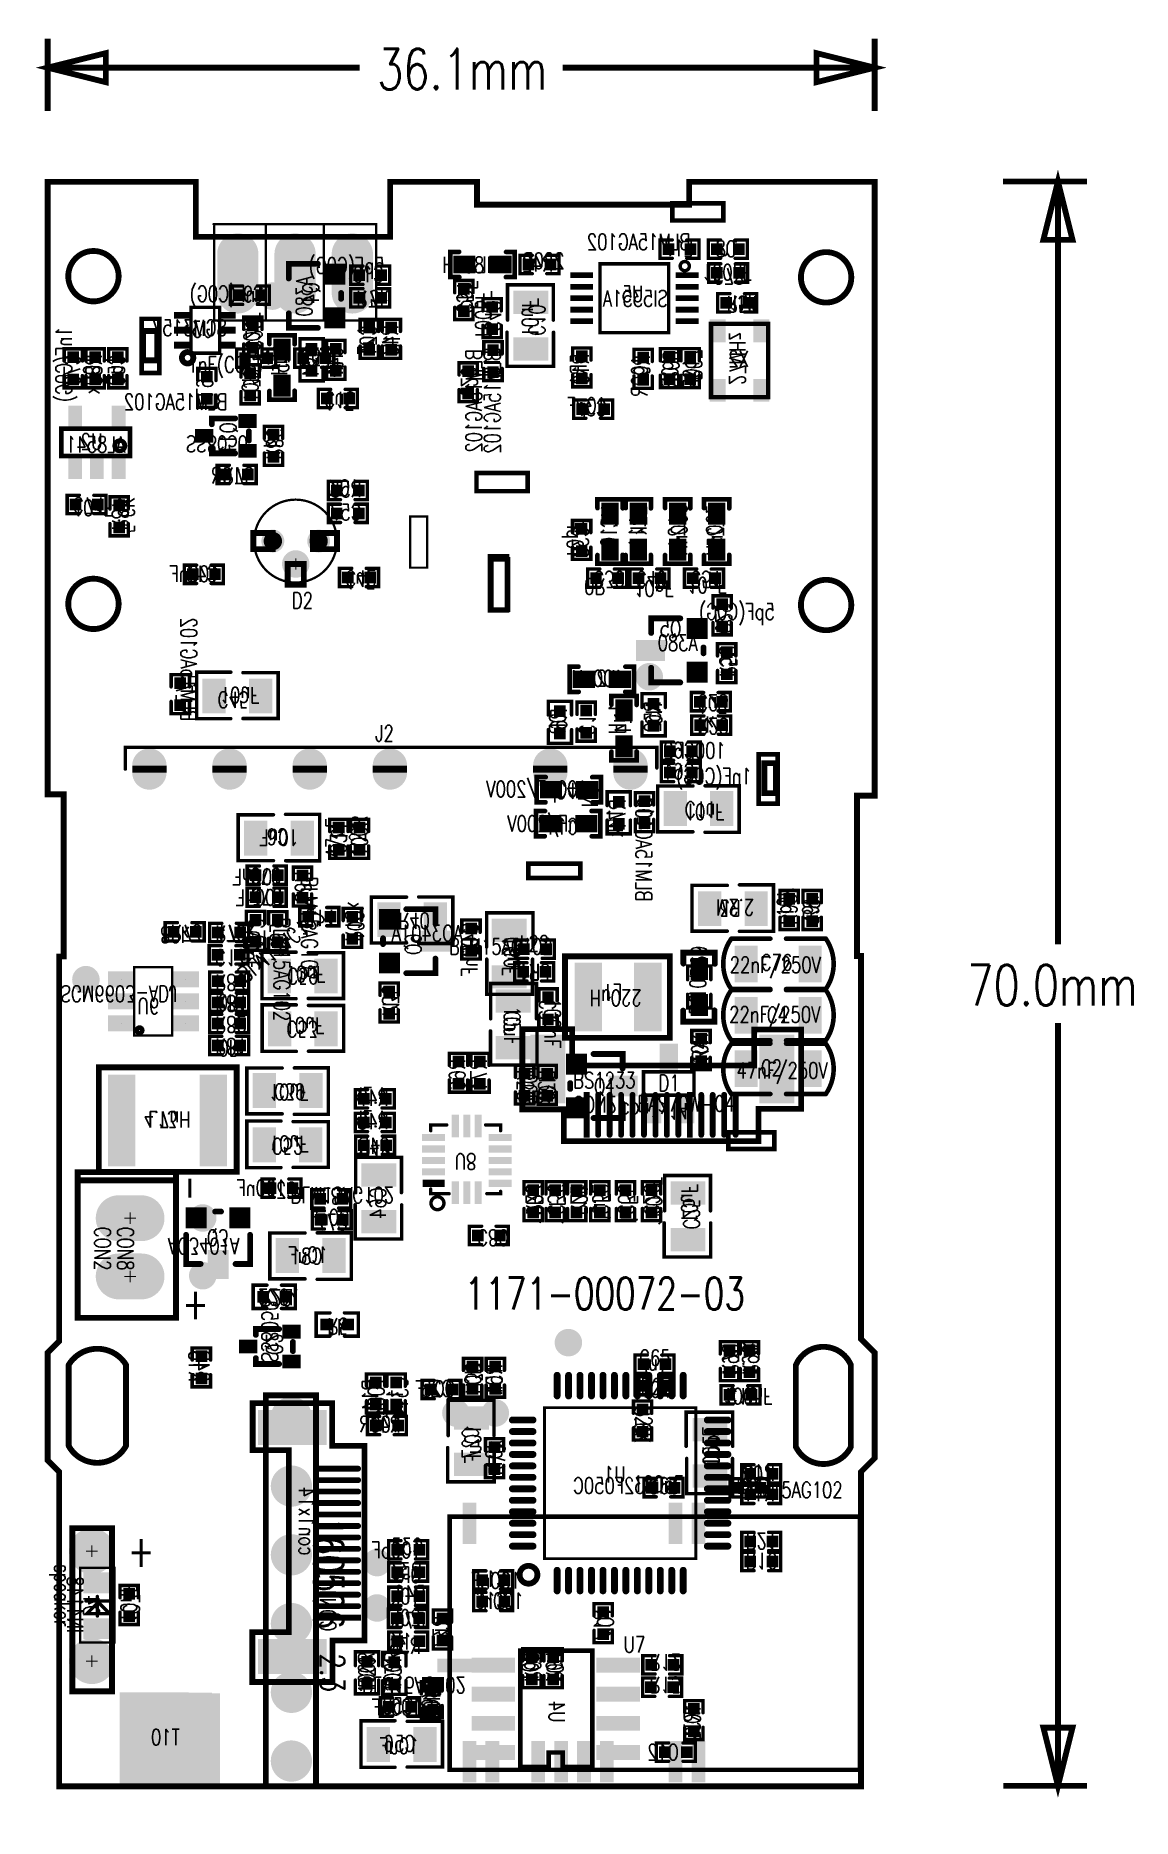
# Model space of a CAD drawing. Extents: x -6.6 to 41.3, y -7.6 to 70.2.
import ezdxf
from ezdxf.enums import TextEntityAlignment as Align

# ---------------------------------------------------------------- set-up
doc = ezdxf.new("R2010")
doc.units = 0
for name, pattern in [('TRMIDX_0', [2, 1, 1]), ('TRMIDX_1', [2, 1, 1]), ('TRMIDX_2', [2, 1, 1]), ('TRMIDX_2048', [2, 1, 1]), ('TRMIDX_4096', [2, 1, 1])]:
    doc.linetypes.add(name, pattern=pattern)
for name, color, linetype in [('2D_LINE_127', 34, 'CONTINUOUS'), ('ATTRIBUTE_01', 176, 'CONTINUOUS'), ('ATTRIBUTE_04', 176, 'CONTINUOUS'), ('BOARD_CUTOUT_00', 254, 'CONTINUOUS'), ('BOARD_OUTLINE_00', 254, 'CONTINUOUS'), ('DIMENSION1_00', 254, 'CONTINUOUS'), ('DIMENSION2_00', 254, 'CONTINUOUS'), ('DIMENSION3_00', 254, 'CONTINUOUS'), ('DIMENSION4_00', 254, 'CONTINUOUS'), ('DIMENSION5_00', 254, 'CONTINUOUS'), ('DIMENSION6_00', 254, 'CONTINUOUS'), ('DIMENSION7_00', 254, 'CONTINUOUS'), ('DRIL_NPLTE_THRU_01', 176, 'CONTINUOUS'), ('DRIL_NPLTE_THRU_03', 23, 'CONTINUOUS'), ('DRIL_NPLTE_THRU_04', 96, 'CONTINUOUS'), ('DRIL_PLTE_THRU_01', 176, 'CONTINUOUS'), ('DRIL_PLTE_THRU_03', 23, 'CONTINUOUS'), ('DRIL_PLTE_THRU_04', 96, 'CONTINUOUS'), ('DRIL_SYMBOL', 254, 'CONTINUOUS'), ('PADS_BOT', 3, 'CONTINUOUS'), ('PADS_INNER', 254, 'CONTINUOUS'), ('PADS_TOP', 254, 'CONTINUOUS'), ('PART_BOT_2DLINE_00', 4, 'CONTINUOUS'), ('PART_BOT_2DLINE_01', 6, 'CONTINUOUS'), ('PART_NAME_01', 176, 'CONTINUOUS'), ('PART_NAME_04', 176, 'CONTINUOUS'), ('PART_TOP_2DLINE_00', 2, 'CONTINUOUS'), ('PART_TOP_2DLINE_01', 2, 'CONTINUOUS'), ('PART_TOP_2DLINE_126', 2, 'CONTINUOUS'), ('PART_TOP_COPPER_04', 2, 'CONTINUOUS'), ('TEXT_00', 1, 'CONTINUOUS'), ('TEXT_126', 1, 'CONTINUOUS')]:
    doc.layers.add(name, color=color, linetype=linetype)
doc.styles.add('W0$1', font='simplex', dxfattribs={"width": 0.75})
doc.styles.add('W0$127', font='simplex', dxfattribs={"width": 0.75})
doc.styles.add('W0$13', font='simplex', dxfattribs={"width": 0.75})
doc.styles.add('W0$15', font='simplex', dxfattribs={"width": 0.75})
doc.styles.add('W0$2', font='simplex', dxfattribs={"width": 0.75})
doc.styles.add('W0$254', font='simplex', dxfattribs={"width": 0.75})

msp = doc.modelspace()

# ---------------------------------------------------------------- texts
at = {"layer": 'TEXT_126', "width": 0.75}
for s, height, rotation, style, p in [('-', 1.4, 90, 'W0$2', (0.72, 19.3)), ('160506', 1.26, 270, 'W0$15', (5.56, 5.51)), ('2.3', 1.05, 270, 'W0$15', (5.83, -0.42))]:
    msp.add_text(s, height=height, rotation=rotation, dxfattribs=dict(at, style=style)).set_placement(p)
for s, style, p in [('1171-00072-03', 'W0$15', (12.12, 14.58)), ('+', 'W0$2', (-0.21, 14.16)), ('+', 'W0$2', (-2.58, 3.36))]:
    msp.add_text(s, height=1.4, dxfattribs=dict(at, style=style)).set_placement(p)

# ---------------------------------------------------------------- blocks, each defined once
blk = doc.blocks.new('SMOOTH_0$254')
at = {"const_width": 0.127}
blk.add_lwpolyline([(-0.0635, 0, 1), (0.0635, 0, 1)], format="xyb", close=True, dxfattribs=at)
blk = doc.blocks.new('BOARD_140')
at = {"layer": 'BOARD_CUTOUT_00', "const_width": 0.254}
for points in [[(-2.7, -1.2, 1), (-4.9, -1.2, 1)], [(29.28, -1.25, 1), (27.08, -1.25, 1)], [(-2.7, -15.5, 1), (-4.9, -15.5, 1)], [(29.28, -15.55, 1), (27.08, -15.55, 1)], [(-4.88, -48.705, -0.558881), (-2.38, -48.705), (-2.38, -52.25, -0.58787), (-4.88, -52.25)], [(29.26, -48.715, 0.660631), (26.86, -48.715), (26.86, -52.29, 0.622445), (29.26, -52.29)]]:
    blk.add_lwpolyline(points, format="xyb", close=True, dxfattribs=at)
for points in [[(-1.64, -3.59), (-1.01, -3.59), (-1.01, -4.87), (-1.64, -4.87)], [(25.48, -22.45), (25.99, -22.45), (25.99, -23.76), (25.48, -23.76)]]:
    blk.add_lwpolyline(points, close=True, dxfattribs=at)
at = {"layer": 'BOARD_OUTLINE_00', "const_width": 0.254}
blk.add_lwpolyline([(0.67, 0.52), (0.67, 2.92), (-5.8, 2.92), (-5.8, -23.81), (-5.1, -23.81), (-5.1, -30.89), (-5.3, -30.89), (-5.3, -47.68), (-5.8, -48.18), (-5.8, -52.88), (-5.3, -53.38), (-5.3, -67.1), (29.7, -67.1), (29.7, -53.38), (30.3, -52.782), (30.3, -48.18), (29.7, -47.58), (29.7, -30.87), (29.53, -30.87), (29.53, -23.87), (30.3, -23.87), (30.3, 2.92), (22.2, 2.92), (22.2, 1.92), (12.94, 1.92), (12.94, 2.92), (9.15, 2.92), (9.15, 0.52)], close=True, dxfattribs=at)
at = {"layer": 'BOARD_CUTOUT_00'}
for p in [(-1.64, -3.59), (-1.01, -3.59), (-1.64, -4.87), (-1.01, -4.87), (25.48, -22.45), (25.99, -22.45), (25.48, -23.76), (25.99, -23.76), (-4.88, -48.705), (-2.38, -48.705), (26.86, -48.715), (29.26, -48.715), (-4.88, -52.25), (-2.38, -52.25), (26.86, -52.29), (29.26, -52.29)]:
    blk.add_blockref('SMOOTH_0$254', p, dxfattribs=at)
at = {"layer": 'BOARD_OUTLINE_00'}
for p in [(-5.8, 2.92), (0.67, 2.92), (9.15, 2.92), (12.94, 2.92), (22.2, 2.92), (30.3, 2.92), (12.94, 1.92), (22.2, 1.92), (0.67, 0.52), (9.15, 0.52), (-5.8, -23.81), (-5.1, -23.81), (29.53, -23.87), (30.3, -23.87), (-5.3, -30.89), (-5.1, -30.89), (29.53, -30.87), (29.7, -30.87), (29.7, -47.58), (-5.8, -48.18), (-5.3, -47.68), (30.3, -48.18), (-5.8, -52.88), (30.3, -52.782), (-5.3, -53.38), (29.7, -53.38), (-5.3, -67.1), (29.7, -67.1)]:
    blk.add_blockref('SMOOTH_0$254', p, dxfattribs=at)
blk = doc.blocks.new('SMOOTH_0$2')
at = {"const_width": 0.1}
blk.add_lwpolyline([(-0.05, 0, 1), (0.05, 0, 1)], format="xyb", close=True, dxfattribs=at)
blk = doc.blocks.new('DRAWING_77')
at = {"layer": '2D_LINE_127', "const_width": 0.2}
blk.add_lwpolyline([(0, 0), (0.78, 0), (0.78, -2.36), (0, -2.36)], close=True, dxfattribs=at)
at = {"layer": '2D_LINE_127'}
for p in [(0, 0), (0.78, 0), (0, -2.36), (0.78, -2.36)]:
    blk.add_blockref('SMOOTH_0$2', p, dxfattribs=at)
blk = doc.blocks.new('SMOOTH_0$1')
at = {"const_width": 0.05}
blk.add_lwpolyline([(-0.025, 0, 1), (0.025, 0, 1)], format="xyb", close=True, dxfattribs=at)
blk = doc.blocks.new('DRAWING_78')
at = {"layer": '2D_LINE_127', "const_width": 0.1}
blk.add_lwpolyline([(0, 0), (0.75, 0), (0.75, -2.23), (0, -2.23)], close=True, dxfattribs=at)
at = {"layer": '2D_LINE_127'}
for p in [(0, 0), (0.75, 0), (0, -2.23), (0.75, -2.23)]:
    blk.add_blockref('SMOOTH_0$1', p, dxfattribs=at)
blk = doc.blocks.new('DRAWING_79')
at = {"layer": '2D_LINE_127', "const_width": 0.2}
blk.add_lwpolyline([(0, 0), (2.23, 0), (2.23, -0.79), (0, -0.79)], close=True, dxfattribs=at)
at = {"layer": '2D_LINE_127'}
for p in [(0, 0), (2.23, 0), (0, -0.79), (2.23, -0.79)]:
    blk.add_blockref('SMOOTH_0$2', p, dxfattribs=at)
blk = doc.blocks.new('DRAWING_80')
at = {"layer": '2D_LINE_127', "const_width": 0.2}
blk.add_lwpolyline([(0, 0), (0.75, 0), (0.75, -2.37), (0, -2.37)], close=True, dxfattribs=at)
at = {"layer": '2D_LINE_127'}
for p in [(0, 0), (0.75, 0), (0, -2.37), (0.75, -2.37)]:
    blk.add_blockref('SMOOTH_0$2', p, dxfattribs=at)
blk = doc.blocks.new('DRAWING_81')
at = {"layer": '2D_LINE_127', "const_width": 0.2}
blk.add_lwpolyline([(0, 0), (2.22, 0), (2.22, -0.75), (0, -0.75)], close=True, dxfattribs=at)
at = {"layer": '2D_LINE_127'}
for p in [(0, 0), (2.22, 0), (0, -0.75), (2.22, -0.75)]:
    blk.add_blockref('SMOOTH_0$2', p, dxfattribs=at)
blk = doc.blocks.new('DRAWING_82')
at = {"layer": '2D_LINE_127', "const_width": 0.2}
blk.add_lwpolyline([(0, 0), (0.72, 0), (0.72, -2.19), (0, -2.19)], close=True, dxfattribs=at)
at = {"layer": '2D_LINE_127'}
for p in [(0, 0), (0.72, 0), (0, -2.19), (0.72, -2.19)]:
    blk.add_blockref('SMOOTH_0$2', p, dxfattribs=at)
blk = doc.blocks.new('DRAWING_83')
at = {"layer": '2D_LINE_127', "const_width": 0.2}
blk.add_lwpolyline([(0, 0), (0.82, 0), (0.82, -2.15), (0, -2.15)], close=True, dxfattribs=at)
at = {"layer": '2D_LINE_127'}
for p in [(0, 0), (0.82, 0), (0, -2.15), (0.82, -2.15)]:
    blk.add_blockref('SMOOTH_0$2', p, dxfattribs=at)
blk = doc.blocks.new('DRAWING_84')
at = {"layer": '2D_LINE_127', "const_width": 0.2}
blk.add_lwpolyline([(0, 0), (2.27, 0), (2.27, -0.62), (0, -0.62)], close=True, dxfattribs=at)
at = {"layer": '2D_LINE_127'}
for p in [(0, 0), (2.27, 0), (0, -0.62), (2.27, -0.62)]:
    blk.add_blockref('SMOOTH_0$2', p, dxfattribs=at)
blk = doc.blocks.new('DRAWING_85')
at = {"layer": '2D_LINE_127', "const_width": 0.2}
blk.add_lwpolyline([(0, 0), (2.01, 0), (2.01, -0.73), (0, -0.73)], close=True, dxfattribs=at)
at = {"layer": '2D_LINE_127'}
for p in [(0, 0), (2.01, 0), (0, -0.73), (2.01, -0.73)]:
    blk.add_blockref('SMOOTH_0$2', p, dxfattribs=at)
blk = doc.blocks.new('D_1dfeghi_128')
at = {"layer": 'DIMENSION1_00', "linetype": 'TRMIDX_2048', "const_width": 0.254}
blk.add_lwpolyline([(0, 3.16), (13.622, 3.16)], dxfattribs=at)
at = {"layer": 'DIMENSION2_00', "linetype": 'TRMIDX_2048', "const_width": 0.254}
blk.add_lwpolyline([(36.1, 3.16), (22.478, 3.16)], dxfattribs=at)
at = {"layer": 'DIMENSION3_00', "linetype": 'TRMIDX_2048', "const_width": 0.254}
blk.add_lwpolyline([(0, 3.16), (2.54, 3.795), (2.54, 2.525)], close=True, dxfattribs=at)
at = {"layer": 'DIMENSION4_00', "linetype": 'TRMIDX_2048', "const_width": 0.254}
blk.add_lwpolyline([(36.1, 3.16), (33.56, 2.525), (33.56, 3.795)], close=True, dxfattribs=at)
at = {"layer": 'DIMENSION5_00', "linetype": 'TRMIDX_2048', "const_width": 0.254}
blk.add_lwpolyline([(0, 1.27), (0, 4.43)], dxfattribs=at)
at = {"layer": 'DIMENSION6_00', "linetype": 'TRMIDX_2048', "const_width": 0.254}
blk.add_lwpolyline([(36.1, 1.27), (36.1, 4.43)], dxfattribs=at)
at = {"layer": 'DIMENSION7_00', "linetype": 'TRMIDX_2048', "const_width": 0.0254}
for points in [[(0, 0), (0.001, 0)], [(36.1, 0), (36.101, 0)]]:
    blk.add_lwpolyline(points, dxfattribs=at)
at = {"layer": 'TEXT_00', "style": 'W0$254', "width": 0.75}
blk.add_text('36.1mm', height=1.778, dxfattribs=at).set_placement((14.384, 2.208))
blk = doc.blocks.new('D_2dfeghi_129')
at = {"layer": 'DIMENSION1_00', "linetype": 'TRMIDX_4096', "const_width": 0.254}
blk.add_lwpolyline([(3.66, 0), (3.66, 33.291)], dxfattribs=at)
at = {"layer": 'DIMENSION2_00', "linetype": 'TRMIDX_4096', "const_width": 0.254}
blk.add_lwpolyline([(3.66, 70.01), (3.66, 36.719)], dxfattribs=at)
at = {"layer": 'DIMENSION3_00', "linetype": 'TRMIDX_4096', "const_width": 0.254}
blk.add_lwpolyline([(3.66, 0), (3.025, 2.54), (4.295, 2.54)], close=True, dxfattribs=at)
at = {"layer": 'DIMENSION4_00', "linetype": 'TRMIDX_4096', "const_width": 0.254}
blk.add_lwpolyline([(3.66, 70.01), (4.295, 67.47), (3.025, 67.47)], close=True, dxfattribs=at)
at = {"layer": 'DIMENSION5_00', "linetype": 'TRMIDX_4096', "const_width": 0.254}
blk.add_lwpolyline([(1.27, 0), (4.93, 0)], dxfattribs=at)
at = {"layer": 'DIMENSION6_00', "linetype": 'TRMIDX_4096', "const_width": 0.254}
blk.add_lwpolyline([(1.26, 70.01), (4.93, 70.01)], dxfattribs=at)
at = {"layer": 'DIMENSION7_00', "linetype": 'TRMIDX_4096', "const_width": 0.0254}
for points in [[(-0.01, 70.01), (-0.009, 70.01)], [(0, 0), (0.001, 0)]]:
    blk.add_lwpolyline(points, dxfattribs=at)
at = {"layer": 'TEXT_00', "style": 'W0$254', "width": 0.75}
blk.add_text('70.0mm', height=1.778, dxfattribs=at).set_placement((-0.294, 34.053))
blk = doc.blocks.new('PART_BODY_BOT_3')
at = {"layer": 'PART_BOT_2DLINE_01', "const_width": 0.254}
blk.add_lwpolyline([(-0.02032, 1.64846), (7.49554, 1.64846), (7.49554, 0.23876), (9.35736, 0.23876), (9.35736, -3.22834), (7.30758, -3.22834), (7.30758, -1.651), (-0.635, -1.651), (-0.635, -3.24358), (-2.80924, -3.24358), (-2.80924, 0.25654), (-0.99822, 0.25654), (-0.99822, 1.64846), (-0.02032, 1.64846)], dxfattribs=at)
at = {"layer": 'PART_BOT_2DLINE_01'}
for p in [(-0.99822, 1.64846), (-0.02032, 1.64846), (-0.02032, 1.64846), (7.49554, 1.64846), (-2.80924, 0.25654), (-0.99822, 0.25654), (7.49554, 0.23876), (9.35736, 0.23876), (-0.635, -1.651), (7.30758, -1.651), (7.30758, -3.22834), (9.35736, -3.22834), (-2.80924, -3.24358), (-0.635, -3.24358)]:
    blk.add_blockref('SMOOTH_0$254', p, dxfattribs=at)
blk = doc.blocks.new('DRIL_HOLE_0')
blk.add_lwpolyline([(0, 0, 1), (0, 0, 1)], format="xyb", close=True)
blk = doc.blocks.new('PAD_0')
blk.add_lwpolyline([(0, 0, 1), (0, 0, 1)], format="xyb", close=True)
blk = doc.blocks.new('PAD_1')
at = {"const_width": 0.254}
blk.add_lwpolyline([(-1, 0), (1, 0)], dxfattribs=at)
blk = doc.blocks.new('STK_BOT_14')
at = {"layer": 'DRIL_PLTE_THRU_01'}
blk.add_blockref('DRIL_HOLE_0', (0, 0), dxfattribs=at)
at = {"layer": 'DRIL_PLTE_THRU_03'}
blk.add_blockref('DRIL_HOLE_0', (0, 0), dxfattribs=at)
at = {"layer": 'DRIL_PLTE_THRU_04'}
blk.add_blockref('DRIL_HOLE_0', (0, 0), dxfattribs=at)
at = {"layer": 'PADS_BOT', "rotation": 90}
blk.add_blockref('PAD_1', (0, 0), dxfattribs=at)
at = {"layer": 'PADS_INNER'}
blk.add_blockref('PAD_0', (0, 0), dxfattribs=at)
at = {"layer": 'PADS_TOP'}
blk.add_blockref('PAD_0', (0, 0), dxfattribs=at)
blk = doc.blocks.new('PAD_2')
at = {"const_width": 0.127}
blk.add_lwpolyline([(-0.873, -0.0635), (0.873, -0.0635, 1), (0.873, 0.0635), (-0.873, 0.0635, 1)], format="xyb", close=True, dxfattribs=at)
blk = doc.blocks.new('STK_BOT_13')
at = {"layer": 'DRIL_PLTE_THRU_01'}
blk.add_blockref('DRIL_HOLE_0', (0, 0), dxfattribs=at)
at = {"layer": 'DRIL_PLTE_THRU_03'}
blk.add_blockref('DRIL_HOLE_0', (0, 0), dxfattribs=at)
at = {"layer": 'DRIL_PLTE_THRU_04'}
blk.add_blockref('DRIL_HOLE_0', (0, 0), dxfattribs=at)
at = {"layer": 'PADS_BOT', "rotation": 90}
blk.add_blockref('PAD_2', (0, 0), dxfattribs=at)
at = {"layer": 'PADS_INNER'}
blk.add_blockref('PAD_0', (0, 0), dxfattribs=at)
at = {"layer": 'PADS_TOP'}
blk.add_blockref('PAD_0', (0, 0), dxfattribs=at)
blk = doc.blocks.new('PAD_3')
at = {"const_width": 1.524}
blk.add_lwpolyline([(-1.5, 0), (1.5, 0)], dxfattribs=at)
blk = doc.blocks.new('STK_BOT_15')
at = {"layer": 'DRIL_PLTE_THRU_01'}
blk.add_blockref('DRIL_HOLE_0', (0, 0), dxfattribs=at)
at = {"layer": 'DRIL_PLTE_THRU_03'}
blk.add_blockref('DRIL_HOLE_0', (0, 0), dxfattribs=at)
at = {"layer": 'DRIL_PLTE_THRU_04'}
blk.add_blockref('DRIL_HOLE_0', (0, 0), dxfattribs=at)
at = {"layer": 'PADS_BOT', "rotation": 90}
blk.add_blockref('PAD_3', (0, 0), dxfattribs=at)
at = {"layer": 'PADS_INNER'}
blk.add_blockref('PAD_0', (0, 0), dxfattribs=at)
at = {"layer": 'PADS_TOP'}
blk.add_blockref('PAD_0', (0, 0), dxfattribs=at)
blk = doc.blocks.new('SYM_BOT_5')
for name, p in [('PART_BODY_BOT_3', (0, 0)), ('STK_BOT_14', (0, 0.5)), ('STK_BOT_14', (4.5, 0.5)), ('STK_BOT_13', (0.5, 0.5)), ('STK_BOT_13', (1, 0.5)), ('STK_BOT_13', (1.5, 0.5)), ('STK_BOT_13', (2, 0.5)), ('STK_BOT_13', (2.5, 0.5)), ('STK_BOT_13', (3, 0.5)), ('STK_BOT_13', (3.5, 0.5)), ('STK_BOT_13', (4, 0.5)), ('STK_BOT_13', (5, 0.5)), ('STK_BOT_13', (5.5, 0.5)), ('STK_BOT_13', (6, 0.5)), ('STK_BOT_13', (6.5, 0.5)), ('STK_BOT_15', (-1.7, -1.5)), ('STK_BOT_15', (8.3, -1.5))]:
    blk.add_blockref(name, p)
blk = doc.blocks.new('PART_BOT_0')
blk.add_blockref('SYM_BOT_5', (0, 0))
at = {"layer": 'ATTRIBUTE_04', "style": 'W0$1', "width": 0.75}
blk.add_text('con1x14', height=0.7, dxfattribs=at).set_placement((2.71, -1.21))
at = {"layer": 'PART_NAME_04', "style": 'W0$1', "width": 0.75}
blk.add_text('CON1', height=0.7, dxfattribs=at).set_placement((-0.6, -0.3))
blk = doc.blocks.new('PART_BOT_1')
blk.add_blockref('SYM_BOT_5', (0, 0))
at = {"layer": 'ATTRIBUTE_04', "style": 'W0$1', "width": 0.75}
blk.add_text('con1x14', height=0.7, dxfattribs=at).set_placement((1.48, -0.01))
at = {"layer": 'PART_NAME_04', "style": 'W0$1', "width": 0.75}
blk.add_text('CON2', height=0.7, dxfattribs=at).set_placement((-0.6, -0.3))
blk = doc.blocks.new('SMOOTH_0$15')
at = {"const_width": 0.075}
blk.add_lwpolyline([(-0.0375, 0, 1), (0.0375, 0, 1)], format="xyb", close=True, dxfattribs=at)
blk = doc.blocks.new('PART_BODY_TOP_4')
at = {"layer": 'PART_TOP_2DLINE_01', "const_width": 0.15}
blk.add_lwpolyline([(-4.55, 0), (-4.55, 0.95), (18.65, 0.95), (18.65, 0.05)], dxfattribs=at)
at = {"layer": 'PART_TOP_2DLINE_01'}
for p in [(-4.55, 0.95), (18.65, 0.95), (-4.55, 0), (18.65, 0.05)]:
    blk.add_blockref('SMOOTH_0$15', p, dxfattribs=at)
blk = doc.blocks.new('PAD_4')
at = {"const_width": 0.75}
blk.add_lwpolyline([(-0.15, -0.375), (0.15, -0.375, 1), (0.15, 0.375), (-0.15, 0.375, 1)], format="xyb", close=True, dxfattribs=at)
blk = doc.blocks.new('STK_TOP_149')
at = {"layer": 'DRIL_PLTE_THRU_01'}
blk.add_blockref('DRIL_HOLE_0', (0, 0), dxfattribs=at)
at = {"layer": 'DRIL_PLTE_THRU_03'}
blk.add_blockref('DRIL_HOLE_0', (0, 0), dxfattribs=at)
at = {"layer": 'DRIL_PLTE_THRU_04'}
blk.add_blockref('DRIL_HOLE_0', (0, 0), dxfattribs=at)
at = {"layer": 'PADS_BOT'}
blk.add_blockref('PAD_0', (0, 0), dxfattribs=at)
at = {"layer": 'PADS_INNER'}
blk.add_blockref('PAD_0', (0, 0), dxfattribs=at)
at = {"layer": 'PADS_TOP', "rotation": 90}
blk.add_blockref('PAD_4', (0, 0), dxfattribs=at)
blk = doc.blocks.new('SYM_TOP_6')
for name, p in [('PART_BODY_TOP_4', (0, 0)), ('STK_TOP_149', (-3.5, 0)), ('STK_TOP_149', (0, 0)), ('STK_TOP_149', (3.5, 0)), ('STK_TOP_149', (7, 0)), ('STK_TOP_149', (14, 0)), ('STK_TOP_149', (17.5, 0))]:
    blk.add_blockref(name, p)
blk = doc.blocks.new('PART_TOP_2')
blk.add_blockref('SYM_TOP_6', (0, 0))
at = {"layer": 'PART_NAME_01', "style": 'W0$127', "width": 0.75}
blk.add_text('J2', height=0.7, dxfattribs=at).set_placement((6.36, 1.21))
blk = doc.blocks.new('PART_BODY_TOP_5')
at = {"layer": 'PART_TOP_2DLINE_00', "const_width": 0.254}
blk.add_lwpolyline([(-2.01, 2), (4.35, 2), (4.35, -2.29), (-2.01, -2.29)], close=True, dxfattribs=at)
blk.add_lwpolyline([(-1.65, 1.97), (-1.65, -2.22)], dxfattribs=at)
at = {"layer": 'PART_TOP_2DLINE_00'}
for p in [(-2.01, 2), (-1.65, 1.97), (4.35, 2), (-2.01, -2.29), (-1.65, -2.22), (4.35, -2.29)]:
    blk.add_blockref('SMOOTH_0$254', p, dxfattribs=at)
blk = doc.blocks.new('DRIL_SYMBOL_1$2')
at = {"layer": 'DRIL_SYMBOL', "const_width": 0.05}
for points in [[(-0.254, 0), (0.254, 0)], [(0, -0.254), (0, 0.254)]]:
    blk.add_lwpolyline(points, dxfattribs=at)
blk = doc.blocks.new('DRIL_HOLE_1$2')
at = {"const_width": 0.6}
blk.add_lwpolyline([(-0.3, 0, 1), (0.3, 0, 1)], format="xyb", close=True, dxfattribs=at)
blk.add_blockref('DRIL_SYMBOL_1$2', (0, 0))
blk = doc.blocks.new('PAD_5')
at = {"const_width": 1}
blk.add_lwpolyline([(-0.5, -0.5), (0.5, -0.5, 1), (0.5, 0.5), (-0.5, 0.5, 1)], format="xyb", close=True, dxfattribs=at)
blk = doc.blocks.new('STK_TOP_16')
at = {"layer": 'DRIL_PLTE_THRU_01'}
blk.add_blockref('DRIL_HOLE_1$2', (0, 0), dxfattribs=at)
at = {"layer": 'DRIL_PLTE_THRU_03'}
blk.add_blockref('DRIL_HOLE_1$2', (0, 0), dxfattribs=at)
at = {"layer": 'DRIL_PLTE_THRU_04'}
blk.add_blockref('DRIL_HOLE_1$2', (0, 0), dxfattribs=at)
at = {"layer": 'PADS_BOT', "rotation": 90}
blk.add_blockref('PAD_5', (0, 0), dxfattribs=at)
at = {"layer": 'PADS_INNER', "rotation": 90}
blk.add_blockref('PAD_5', (0, 0), dxfattribs=at)
at = {"layer": 'PADS_TOP', "rotation": 90}
blk.add_blockref('PAD_5', (0, 0), dxfattribs=at)
blk = doc.blocks.new('SYM_TOP_7')
for name, p in [('PART_BODY_TOP_5', (0, 0)), ('STK_TOP_16', (0, 0)), ('STK_TOP_16', (2.54, 0))]:
    blk.add_blockref(name, p)
blk = doc.blocks.new('PART_TOP_3')
blk.add_blockref('SYM_TOP_7', (0, 0))
at = {"layer": 'ATTRIBUTE_01', "style": 'W0$1', "width": 0.75}
blk.add_text('CON2', height=0.7, dxfattribs=at).set_placement((0.37, -1.55))
at = {"layer": 'PART_NAME_01', "style": 'W0$127', "width": 0.75}
blk.add_text('CON8', height=0.7, dxfattribs=at).set_placement((0.37, -0.55))
blk = doc.blocks.new('SMOOTH_0$1524')
at = {"const_width": 0.0762}
blk.add_lwpolyline([(-0.0381, 0, 1), (0.0381, 0, 1)], format="xyb", close=True, dxfattribs=at)
blk = doc.blocks.new('PART_BODY_TOP_7')
at = {"layer": 'PART_TOP_2DLINE_00', "const_width": 0.152}
blk.add_lwpolyline([(-1.1, -0.508), (-1.1, 0.508), (1.1, 0.508), (1.1, -0.508)], close=True, dxfattribs=at)
at = {"layer": 'PART_TOP_2DLINE_00'}
for p in [(-1.1, 0.508), (1.1, 0.508), (-1.1, -0.508), (1.1, -0.508)]:
    blk.add_blockref('SMOOTH_0$1524', p, dxfattribs=at)
blk = doc.blocks.new('PAD_7')
at = {"const_width": 0.8}
blk.add_lwpolyline([(-0.6, 0), (0.6, 0)], dxfattribs=at)
blk = doc.blocks.new('STK_TOP_7')
at = {"layer": 'DRIL_PLTE_THRU_01'}
blk.add_blockref('DRIL_HOLE_0', (0, 0), dxfattribs=at)
at = {"layer": 'DRIL_PLTE_THRU_03'}
blk.add_blockref('DRIL_HOLE_0', (0, 0), dxfattribs=at)
at = {"layer": 'DRIL_PLTE_THRU_04'}
blk.add_blockref('DRIL_HOLE_0', (0, 0), dxfattribs=at)
at = {"layer": 'PADS_BOT'}
blk.add_blockref('PAD_0', (0, 0), dxfattribs=at)
at = {"layer": 'PADS_INNER'}
blk.add_blockref('PAD_0', (0, 0), dxfattribs=at)
at = {"layer": 'PADS_TOP', "rotation": 90}
blk.add_blockref('PAD_7', (0, 0), dxfattribs=at)
blk = doc.blocks.new('SYM_TOP_9')
for name, p in [('STK_TOP_7', (0, 1.143)), ('PART_BODY_TOP_7', (0, 0)), ('STK_TOP_7', (-0.716, -1.143)), ('STK_TOP_7', (0.716, -1.143))]:
    blk.add_blockref(name, p)
blk = doc.blocks.new('PART_TOP_4')
blk.add_blockref('SYM_TOP_9', (0, 0))
at = {"layer": 'ATTRIBUTE_01', "style": 'W0$1', "width": 0.75}
blk.add_text('BAS70W-04', height=0.7, dxfattribs=at).set_placement((-1.36, -1.23))
at = {"layer": 'PART_NAME_01', "style": 'W0$13', "width": 0.75}
blk.add_text('D1', height=0.7, dxfattribs=at).set_placement((0.015, 0.02), align=Align.MIDDLE_CENTER)
blk = doc.blocks.new('PART_BODY_BOT_8')
at = {"layer": 'PART_BOT_2DLINE_00', "const_width": 0.15}
for points in [[(-0.3175, 0.4), (-0.85, 0.4), (-0.85, -0.4), (-0.3175, -0.4)], [(0.3175, 0.4), (0.85, 0.4), (0.85, -0.4), (0.3175, -0.4)]]:
    blk.add_lwpolyline(points, dxfattribs=at)
at = {"layer": 'PART_BOT_2DLINE_00'}
for p in [(-0.85, 0.4), (-0.3175, 0.4), (0.3175, 0.4), (0.85, 0.4), (-0.85, -0.4), (-0.3175, -0.4), (0.3175, -0.4), (0.85, -0.4)]:
    blk.add_blockref('SMOOTH_0$15', p, dxfattribs=at)
blk = doc.blocks.new('PAD_8')
at = {"const_width": 0.508}
blk.add_lwpolyline([(-0.254, 0), (0.254, 0)], dxfattribs=at)
blk = doc.blocks.new('STK_BOT_9')
at = {"layer": 'DRIL_PLTE_THRU_01'}
blk.add_blockref('DRIL_HOLE_0', (0, 0), dxfattribs=at)
at = {"layer": 'DRIL_PLTE_THRU_03'}
blk.add_blockref('DRIL_HOLE_0', (0, 0), dxfattribs=at)
at = {"layer": 'DRIL_PLTE_THRU_04'}
blk.add_blockref('DRIL_HOLE_0', (0, 0), dxfattribs=at)
at = {"layer": 'PADS_BOT'}
blk.add_blockref('PAD_8', (0, 0), dxfattribs=at)
at = {"layer": 'PADS_INNER'}
blk.add_blockref('PAD_0', (0, 0), dxfattribs=at)
at = {"layer": 'PADS_TOP'}
blk.add_blockref('PAD_0', (0, 0), dxfattribs=at)
blk = doc.blocks.new('SYM_BOT_10')
for name, p in [('STK_BOT_9', (-0.485, 0)), ('PART_BODY_BOT_8', (0, 0)), ('STK_BOT_9', (0.485, 0))]:
    blk.add_blockref(name, p)
blk = doc.blocks.new('PART_BOT_5')
blk.add_blockref('SYM_BOT_10', (0, 0))
at = {"layer": 'PART_NAME_04', "style": 'W0$1', "width": 0.75}
blk.add_text('C12', height=0.7, rotation=180, dxfattribs=at).set_placement((0.13, 0.35))
blk = doc.blocks.new('PART_BOT_6')
blk.add_blockref('SYM_BOT_10', (0, 0))
at = {"layer": 'ATTRIBUTE_04', "style": 'W0$1', "width": 0.75}
blk.add_text('100nF', height=0.7, dxfattribs=at).set_placement((-1.34, -0.32))
at = {"layer": 'PART_NAME_04', "style": 'W0$1', "width": 0.75}
blk.add_text('C16', height=0.7, dxfattribs=at).set_placement((-0.6, -0.3))
blk = doc.blocks.new('PART_BOT_7')
blk.add_blockref('SYM_BOT_10', (0, 0))
at = {"layer": 'ATTRIBUTE_04', "style": 'W0$1', "width": 0.75}
blk.add_text('100nF', height=0.7, dxfattribs=at).set_placement((-1.22, -0.37))
at = {"layer": 'PART_NAME_04', "style": 'W0$1', "width": 0.75}
blk.add_text('C17', height=0.7, dxfattribs=at).set_placement((-0.6, -0.3))
blk = doc.blocks.new('PART_BOT_8')
blk.add_blockref('SYM_BOT_10', (0, 0))
at = {"layer": 'ATTRIBUTE_04', "style": 'W0$1', "width": 0.75}
blk.add_text('100nF', height=0.7, dxfattribs=at).set_placement((-0.79, -0.29))
at = {"layer": 'PART_NAME_04', "style": 'W0$1', "width": 0.75}
blk.add_text('C18', height=0.7, dxfattribs=at).set_placement((-0.6, -0.3))
blk = doc.blocks.new('PART_BOT_9')
blk.add_blockref('SYM_BOT_10', (0, 0))
at = {"layer": 'ATTRIBUTE_04', "style": 'W0$1', "width": 0.75}
blk.add_text('100nF', height=0.7, rotation=180, dxfattribs=at).set_placement((1.13, 0.25))
at = {"layer": 'PART_NAME_04', "style": 'W0$1', "width": 0.75}
blk.add_text('C26', height=0.7, rotation=180, dxfattribs=at).set_placement((0.61, 0.34))
blk = doc.blocks.new('PART_BOT_10')
blk.add_blockref('SYM_BOT_10', (0, 0))
at = {"layer": 'ATTRIBUTE_04', "style": 'W0$1', "width": 0.75}
blk.add_text('100nF', height=0.7, dxfattribs=at).set_placement((-1.04, -0.31))
at = {"layer": 'PART_NAME_04', "style": 'W0$1', "width": 0.75}
blk.add_text('C28', height=0.7, dxfattribs=at).set_placement((-0.49, -0.3))
blk = doc.blocks.new('PART_BOT_11')
blk.add_blockref('SYM_BOT_10', (0, 0))
at = {"layer": 'ATTRIBUTE_04', "style": 'W0$1', "width": 0.75}
blk.add_text('5pF(C0G)', height=0.7, rotation=90, dxfattribs=at).set_placement((0.19, -2.3))
at = {"layer": 'PART_NAME_04', "style": 'W0$1', "width": 0.75}
blk.add_text('C29', height=0.7, rotation=180, dxfattribs=at).set_placement((0.81, 0.27))
blk = doc.blocks.new('PART_BODY_TOP_8')
at = {"layer": 'PART_TOP_2DLINE_00', "const_width": 0.15}
for points in [[(-0.3175, 0.4), (-0.85, 0.4), (-0.85, -0.4), (-0.3175, -0.4)], [(0.3175, 0.4), (0.85, 0.4), (0.85, -0.4), (0.3175, -0.4)]]:
    blk.add_lwpolyline(points, dxfattribs=at)
at = {"layer": 'PART_TOP_2DLINE_00'}
for p in [(-0.85, 0.4), (-0.3175, 0.4), (0.3175, 0.4), (0.85, 0.4), (-0.85, -0.4), (-0.3175, -0.4), (0.3175, -0.4), (0.85, -0.4)]:
    blk.add_blockref('SMOOTH_0$15', p, dxfattribs=at)
blk = doc.blocks.new('STK_TOP_9')
at = {"layer": 'DRIL_PLTE_THRU_01'}
blk.add_blockref('DRIL_HOLE_0', (0, 0), dxfattribs=at)
at = {"layer": 'DRIL_PLTE_THRU_03'}
blk.add_blockref('DRIL_HOLE_0', (0, 0), dxfattribs=at)
at = {"layer": 'DRIL_PLTE_THRU_04'}
blk.add_blockref('DRIL_HOLE_0', (0, 0), dxfattribs=at)
at = {"layer": 'PADS_BOT'}
blk.add_blockref('PAD_0', (0, 0), dxfattribs=at)
at = {"layer": 'PADS_INNER'}
blk.add_blockref('PAD_0', (0, 0), dxfattribs=at)
at = {"layer": 'PADS_TOP'}
blk.add_blockref('PAD_8', (0, 0), dxfattribs=at)
blk = doc.blocks.new('SYM_TOP_10')
for name, p in [('STK_TOP_9', (-0.485, 0)), ('PART_BODY_TOP_8', (0, 0)), ('STK_TOP_9', (0.485, 0))]:
    blk.add_blockref(name, p)
blk = doc.blocks.new('PART_TOP_12')
blk.add_blockref('SYM_TOP_10', (0, 0))
at = {"layer": 'ATTRIBUTE_01', "style": 'W0$1', "width": 0.75}
blk.add_text('100nF', height=0.7, dxfattribs=at).set_placement((-0.44, -0.15))
at = {"layer": 'PART_NAME_01', "style": 'W0$1', "width": 0.75}
blk.add_text('C3', height=0.7, dxfattribs=at).set_placement((-0.4, -0.37))
blk = doc.blocks.new('PART_BOT_13')
blk.add_blockref('SYM_BOT_10', (0, 0))
at = {"layer": 'ATTRIBUTE_04', "style": 'W0$1', "width": 0.75}
blk.add_text('1uF', height=0.7, rotation=180, dxfattribs=at).set_placement((0.2, 0.29))
at = {"layer": 'PART_NAME_04', "style": 'W0$1', "width": 0.75}
blk.add_text('C31', height=0.7, rotation=180, dxfattribs=at).set_placement((0.72, 0.51))
blk = doc.blocks.new('PART_BOT_14')
blk.add_blockref('SYM_BOT_10', (0, 0))
at = {"layer": 'ATTRIBUTE_04', "style": 'W0$1', "width": 0.75}
blk.add_text('1uF', height=0.7, dxfattribs=at).set_placement((-0.95, -0.24))
at = {"layer": 'PART_NAME_04', "style": 'W0$1', "width": 0.75}
blk.add_text('C32', height=0.7, dxfattribs=at).set_placement((-0.6, -0.3))
blk = doc.blocks.new('PART_BOT_15')
blk.add_blockref('SYM_BOT_10', (0, 0))
at = {"layer": 'ATTRIBUTE_04', "style": 'W0$1', "width": 0.75}
blk.add_text('100pF', height=0.7, rotation=180, dxfattribs=at).set_placement((0.59, 0.36))
at = {"layer": 'PART_NAME_04', "style": 'W0$1', "width": 0.75}
blk.add_text('C33', height=0.7, rotation=180, dxfattribs=at).set_placement((0.65, 0.2))
blk = doc.blocks.new('PART_TOP_16')
blk.add_blockref('SYM_TOP_10', (0, 0))
at = {"layer": 'ATTRIBUTE_01', "style": 'W0$1', "width": 0.75}
blk.add_text('47pF', height=0.7, rotation=180, dxfattribs=at).set_placement((0.86, 0.14))
at = {"layer": 'PART_NAME_01', "style": 'W0$1', "width": 0.75}
blk.add_text('C34', height=0.7, rotation=180, dxfattribs=at).set_placement((0.67, 0.34))
blk = doc.blocks.new('PART_BOT_17')
blk.add_blockref('SYM_BOT_10', (0, 0))
at = {"layer": 'ATTRIBUTE_04', "style": 'W0$1', "width": 0.75}
blk.add_text('1uF', height=0.7, dxfattribs=at).set_placement((-1.04, -0.18))
at = {"layer": 'PART_NAME_04', "style": 'W0$1', "width": 0.75}
blk.add_text('C35', height=0.7, dxfattribs=at).set_placement((-0.6, -0.3))
blk = doc.blocks.new('PART_BOT_18')
blk.add_blockref('SYM_BOT_10', (0, 0))
at = {"layer": 'ATTRIBUTE_04', "style": 'W0$1', "width": 0.75}
blk.add_text('1uF', height=0.7, dxfattribs=at).set_placement((-1.09, -0.26))
at = {"layer": 'PART_NAME_04', "style": 'W0$1', "width": 0.75}
blk.add_text('C36', height=0.7, dxfattribs=at).set_placement((-0.6, -0.3))
blk = doc.blocks.new('PART_BOT_19')
blk.add_blockref('SYM_BOT_10', (0, 0))
at = {"layer": 'ATTRIBUTE_04', "style": 'W0$1', "width": 0.75}
blk.add_text('100pF', height=0.7, dxfattribs=at).set_placement((-0.98, -0.73))
at = {"layer": 'PART_NAME_04', "style": 'W0$1', "width": 0.75}
blk.add_text('C40', height=0.7, dxfattribs=at).set_placement((-0.6, -0.3))
blk = doc.blocks.new('PART_BOT_20')
blk.add_blockref('SYM_BOT_10', (0, 0))
at = {"layer": 'ATTRIBUTE_04', "style": 'W0$1', "width": 0.75}
blk.add_text('1uF', height=0.7, dxfattribs=at).set_placement((-0.41, -0.31))
at = {"layer": 'PART_NAME_04', "style": 'W0$1', "width": 0.75}
blk.add_text('C41', height=0.7, dxfattribs=at).set_placement((-0.6, -0.3))
blk = doc.blocks.new('PART_BOT_21')
blk.add_blockref('SYM_BOT_10', (0, 0))
at = {"layer": 'ATTRIBUTE_04', "style": 'W0$1', "width": 0.75}
blk.add_text('100nF', height=0.7, rotation=180, dxfattribs=at).set_placement((0.68, 0.33))
at = {"layer": 'PART_NAME_04', "style": 'W0$1', "width": 0.75}
blk.add_text('C43', height=0.7, rotation=180, dxfattribs=at).set_placement((0.6, 0.33))
blk = doc.blocks.new('PART_TOP_22')
blk.add_blockref('SYM_TOP_10', (0, 0))
at = {"layer": 'ATTRIBUTE_01', "style": 'W0$1', "width": 0.75}
blk.add_text('1nF(C0G)', height=0.7, dxfattribs=at).set_placement((-3, -0.62))
at = {"layer": 'PART_NAME_01', "style": 'W0$1', "width": 0.75}
blk.add_text('C44', height=0.7, dxfattribs=at).set_placement((-0.67, -0.27))
blk = doc.blocks.new('PART_BOT_23')
blk.add_blockref('SYM_BOT_10', (0, 0))
at = {"layer": 'ATTRIBUTE_04', "style": 'W0$1', "width": 0.75}
blk.add_text('100nF', height=0.7, rotation=180, dxfattribs=at).set_placement((0.58, 0.29))
at = {"layer": 'PART_NAME_04', "style": 'W0$1', "width": 0.75}
blk.add_text('C46', height=0.7, rotation=180, dxfattribs=at).set_placement((0.75, 0.3))
blk = doc.blocks.new('PART_BOT_24')
blk.add_blockref('SYM_BOT_10', (0, 0))
at = {"layer": 'ATTRIBUTE_04', "style": 'W0$1', "width": 0.75}
blk.add_text('1nF(C0G)', height=0.7, dxfattribs=at).set_placement((-0.68, -0.29))
at = {"layer": 'PART_NAME_04', "style": 'W0$1', "width": 0.75}
blk.add_text('C9', height=0.7, dxfattribs=at).set_placement((-0.6, -0.3))
blk = doc.blocks.new('PART_BOT_25')
blk.add_blockref('SYM_BOT_10', (0, 0))
at = {"layer": 'PART_NAME_04', "style": 'W0$1', "width": 0.75}
blk.add_text('C57', height=0.7, dxfattribs=at).set_placement((-0.6, -0.3))
blk = doc.blocks.new('PART_BOT_26')
blk.add_blockref('SYM_BOT_10', (0, 0))
at = {"layer": 'ATTRIBUTE_04', "style": 'W0$1', "width": 0.75}
blk.add_text('1nF(C0G)', height=0.7, dxfattribs=at).set_placement((-3.1, -0.51))
at = {"layer": 'PART_NAME_04', "style": 'W0$1', "width": 0.75}
blk.add_text('C61', height=0.7, dxfattribs=at).set_placement((-0.6, -0.3))
blk = doc.blocks.new('PART_BOT_27')
blk.add_blockref('SYM_BOT_10', (0, 0))
at = {"layer": 'ATTRIBUTE_04', "style": 'W0$1', "width": 0.75}
blk.add_text('100nF', height=0.7, dxfattribs=at).set_placement((-1.96, -0.32))
at = {"layer": 'PART_NAME_04', "style": 'W0$1', "width": 0.75}
blk.add_text('C62', height=0.7, dxfattribs=at).set_placement((-0.6, -0.3))
blk = doc.blocks.new('PART_BOT_28')
blk.add_blockref('SYM_BOT_10', (0, 0))
at = {"layer": 'ATTRIBUTE_04', "style": 'W0$1', "width": 0.75}
blk.add_text('10nF', height=0.7, rotation=180, dxfattribs=at).set_placement((0.79, 0.37))
at = {"layer": 'PART_NAME_04', "style": 'W0$1', "width": 0.75}
blk.add_text('C7', height=0.7, rotation=180, dxfattribs=at).set_placement((0.42, 0.25))
blk = doc.blocks.new('PART_TOP_29')
blk.add_blockref('SYM_TOP_10', (0, 0))
at = {"layer": 'ATTRIBUTE_01', "style": 'W0$1', "width": 0.75}
blk.add_text('100nF', height=0.7, rotation=180, dxfattribs=at).set_placement((0.69, 0.28))
at = {"layer": 'PART_NAME_01', "style": 'W0$1', "width": 0.75}
blk.add_text('C70', height=0.7, rotation=180, dxfattribs=at).set_placement((0.66, 0.31))
blk = doc.blocks.new('PART_TOP_30')
blk.add_blockref('SYM_TOP_10', (0, 0))
at = {"layer": 'ATTRIBUTE_01', "style": 'W0$1', "width": 0.75}
blk.add_text('100nF', height=0.7, dxfattribs=at).set_placement((-0.48, -0.53))
at = {"layer": 'PART_NAME_01', "style": 'W0$1', "width": 0.75}
blk.add_text('C71', height=0.7, dxfattribs=at).set_placement((-0.56, -0.3))
blk = doc.blocks.new('PART_TOP_31')
blk.add_blockref('SYM_TOP_10', (0, 0))
at = {"layer": 'ATTRIBUTE_01', "style": 'W0$1', "width": 0.75}
blk.add_text('100nF', height=0.7, rotation=180, dxfattribs=at).set_placement((0.83, 0.34))
at = {"layer": 'PART_NAME_01', "style": 'W0$1', "width": 0.75}
blk.add_text('C75', height=0.7, rotation=180, dxfattribs=at).set_placement((0.7, 0.36))
blk = doc.blocks.new('PART_BOT_32')
blk.add_blockref('SYM_BOT_10', (0, 0))
at = {"layer": 'ATTRIBUTE_04', "style": 'W0$1', "width": 0.75}
blk.add_text('100nF', height=0.7, rotation=180, dxfattribs=at).set_placement((1.22, 0.24))
at = {"layer": 'PART_NAME_04', "style": 'W0$1', "width": 0.75}
blk.add_text('C77', height=0.7, rotation=180, dxfattribs=at).set_placement((0.71, 0.46))
blk = doc.blocks.new('PART_BOT_33')
blk.add_blockref('SYM_BOT_10', (0, 0))
at = {"layer": 'ATTRIBUTE_04', "style": 'W0$1', "width": 0.75}
blk.add_text('100nF', height=0.7, rotation=180, dxfattribs=at).set_placement((1.15, 0.38))
at = {"layer": 'PART_NAME_04', "style": 'W0$1', "width": 0.75}
blk.add_text('C78', height=0.7, rotation=180, dxfattribs=at).set_placement((0.66, 0.21))
blk = doc.blocks.new('PART_BODY_BOT_13')
at = {"layer": 'PART_BOT_2DLINE_00'}
for points, const_width in [([(2.65, -0.75), (2.65, 0.75), (-0.6, 0.75), (-0.6, -0.75)], 0.1), ([(1.15, 0.04), (0.65, -0.46), (0.65, 0.54)], 0.15)]:
    blk.add_lwpolyline(points, close=True, dxfattribs=dict(at, const_width=const_width))
at = {"layer": 'PART_BOT_2DLINE_00', "const_width": 0.15}
blk.add_lwpolyline([(1.21, 0.5), (1.21, -0.5)], dxfattribs=at)
at = {"layer": 'PART_BOT_2DLINE_01', "const_width": 0.15}
blk.add_lwpolyline([(0.55, 0), (1.4, 0)], dxfattribs=at)
at = {"layer": 'PART_BOT_2DLINE_00'}
for name, p in [('SMOOTH_0$1', (-0.6, 0.75)), ('SMOOTH_0$1', (2.65, 0.75)), ('SMOOTH_0$15', (0.65, 0.54)), ('SMOOTH_0$15', (1.15, 0.04)), ('SMOOTH_0$15', (1.21, 0.5)), ('SMOOTH_0$1', (-0.6, -0.75)), ('SMOOTH_0$15', (0.65, -0.46)), ('SMOOTH_0$15', (1.21, -0.5)), ('SMOOTH_0$1', (2.65, -0.75))]:
    blk.add_blockref(name, p, dxfattribs=at)
at = {"layer": 'PART_BOT_2DLINE_01'}
for p in [(0.55, 0), (1.4, 0)]:
    blk.add_blockref('SMOOTH_0$15', p, dxfattribs=at)
blk = doc.blocks.new('PAD_9')
at = {"const_width": 0.91}
blk.add_lwpolyline([(-0.61, 0), (0.61, 0)], dxfattribs=at)
blk = doc.blocks.new('STK_BOT_24')
at = {"layer": 'DRIL_PLTE_THRU_01'}
blk.add_blockref('DRIL_HOLE_0', (0, 0), dxfattribs=at)
at = {"layer": 'DRIL_PLTE_THRU_03'}
blk.add_blockref('DRIL_HOLE_0', (0, 0), dxfattribs=at)
at = {"layer": 'DRIL_PLTE_THRU_04'}
blk.add_blockref('DRIL_HOLE_0', (0, 0), dxfattribs=at)
at = {"layer": 'PADS_BOT', "rotation": 90}
blk.add_blockref('PAD_9', (0, 0), dxfattribs=at)
at = {"layer": 'PADS_INNER'}
blk.add_blockref('PAD_0', (0, 0), dxfattribs=at)
at = {"layer": 'PADS_TOP'}
blk.add_blockref('PAD_0', (0, 0), dxfattribs=at)
blk = doc.blocks.new('SYM_BOT_15')
for name, p in [('PART_BODY_BOT_13', (0, 0)), ('STK_BOT_24', (0, 0)), ('STK_BOT_24', (2, 0))]:
    blk.add_blockref(name, p)
blk = doc.blocks.new('PART_BOT_34')
blk.add_blockref('SYM_BOT_15', (0, 0))
at = {"layer": 'ATTRIBUTE_04', "style": 'W0$1', "width": 0.75}
blk.add_text('IN4148', height=0.7, dxfattribs=at).set_placement((-0.19, -1.32))
at = {"layer": 'PART_NAME_04', "style": 'W0$1', "width": 0.75}
blk.add_text('D4', height=0.7, dxfattribs=at).set_placement((0.54, -0.61))
blk = doc.blocks.new('PART_BODY_BOT_14')
at = {"layer": 'PART_BOT_2DLINE_01', "const_width": 0.254}
blk.add_lwpolyline([(-1.02362, 2.31648), (4.99364, 2.31648), (4.99364, -2.24282), (-1.02362, -2.24282)], close=True, dxfattribs=at)
at = {"layer": 'PART_BOT_2DLINE_01'}
for p in [(-1.02362, 2.31648), (4.99364, 2.31648), (-1.02362, -2.24282), (4.99364, -2.24282)]:
    blk.add_blockref('SMOOTH_0$254', p, dxfattribs=at)
blk = doc.blocks.new('PAD_10')
at = {"const_width": 1.2}
blk.add_lwpolyline([(-2, 0), (2, 0)], dxfattribs=at)
blk = doc.blocks.new('STK_BOT_26')
at = {"layer": 'DRIL_PLTE_THRU_01'}
blk.add_blockref('DRIL_HOLE_0', (0, 0), dxfattribs=at)
at = {"layer": 'DRIL_PLTE_THRU_03'}
blk.add_blockref('DRIL_HOLE_0', (0, 0), dxfattribs=at)
at = {"layer": 'DRIL_PLTE_THRU_04'}
blk.add_blockref('DRIL_HOLE_0', (0, 0), dxfattribs=at)
at = {"layer": 'PADS_BOT', "rotation": 90}
blk.add_blockref('PAD_10', (0, 0), dxfattribs=at)
at = {"layer": 'PADS_INNER'}
blk.add_blockref('PAD_0', (0, 0), dxfattribs=at)
at = {"layer": 'PADS_TOP'}
blk.add_blockref('PAD_0', (0, 0), dxfattribs=at)
blk = doc.blocks.new('SYM_BOT_16')
for name, p in [('PART_BODY_BOT_14', (0, 0)), ('STK_BOT_26', (0, 0)), ('STK_BOT_26', (4, 0))]:
    blk.add_blockref(name, p)
blk = doc.blocks.new('PART_BOT_35')
blk.add_blockref('SYM_BOT_16', (0, 0))
at = {"layer": 'ATTRIBUTE_04', "style": 'W0$1', "width": 0.75}
blk.add_text('4.7uH', height=0.7, rotation=180, dxfattribs=at).set_placement((3.04, 0.39))
at = {"layer": 'PART_NAME_04', "style": 'W0$1', "width": 0.75}
blk.add_text('L13', height=0.7, rotation=180, dxfattribs=at).set_placement((2.85, 0.39))
blk = doc.blocks.new('PART_BODY_BOT_11')
at = {"layer": 'PART_BOT_2DLINE_00', "const_width": 0.15}
for points in [[(-0.3175, 0.508), (-0.9175, 0.508), (-0.9175, -0.508), (-0.3175, -0.508)], [(0.3175, 0.508), (0.9175, 0.508), (0.9175, -0.508), (0.3175, -0.508)]]:
    blk.add_lwpolyline(points, dxfattribs=at)
at = {"layer": 'PART_BOT_2DLINE_00'}
for p in [(-0.9175, 0.508), (-0.3175, 0.508), (0.3175, 0.508), (0.9175, 0.508), (-0.9175, -0.508), (-0.3175, -0.508), (0.3175, -0.508), (0.9175, -0.508)]:
    blk.add_blockref('SMOOTH_0$15', p, dxfattribs=at)
blk = doc.blocks.new('SYM_BOT_13')
for name, p in [('STK_BOT_9', (-0.485, 0)), ('PART_BODY_BOT_11', (0, 0)), ('STK_BOT_9', (0.485, 0))]:
    blk.add_blockref(name, p)
blk = doc.blocks.new('PART_BOT_36')
blk.add_blockref('SYM_BOT_13', (0, 0))
at = {"layer": 'ATTRIBUTE_04', "style": 'W0$1', "width": 0.75}
blk.add_text('220k', height=0.7, dxfattribs=at).set_placement((-0.7, -0.33))
at = {"layer": 'PART_NAME_04', "style": 'W0$1', "width": 0.75}
blk.add_text('R22', height=0.7, dxfattribs=at).set_placement((-0.6, -0.3))
blk = doc.blocks.new('PART_BODY_TOP_11')
at = {"layer": 'PART_TOP_2DLINE_00', "const_width": 0.15}
for points in [[(-0.3175, 0.508), (-0.9175, 0.508), (-0.9175, -0.508), (-0.3175, -0.508)], [(0.3175, 0.508), (0.9175, 0.508), (0.9175, -0.508), (0.3175, -0.508)]]:
    blk.add_lwpolyline(points, dxfattribs=at)
at = {"layer": 'PART_TOP_2DLINE_00'}
for p in [(-0.9175, 0.508), (-0.3175, 0.508), (0.3175, 0.508), (0.9175, 0.508), (-0.9175, -0.508), (-0.3175, -0.508), (0.3175, -0.508), (0.9175, -0.508)]:
    blk.add_blockref('SMOOTH_0$15', p, dxfattribs=at)
blk = doc.blocks.new('SYM_TOP_13')
for name, p in [('STK_TOP_9', (-0.485, 0)), ('PART_BODY_TOP_11', (0, 0)), ('STK_TOP_9', (0.485, 0))]:
    blk.add_blockref(name, p)
blk = doc.blocks.new('PART_TOP_37')
blk.add_blockref('SYM_TOP_13', (0, 0))
at = {"layer": 'ATTRIBUTE_01', "style": 'W0$1', "width": 0.75}
blk.add_text('100R', height=0.7, rotation=180, dxfattribs=at).set_placement((0.92, 0.33))
at = {"layer": 'PART_NAME_01', "style": 'W0$1', "width": 0.75}
blk.add_text('R26', height=0.7, rotation=180, dxfattribs=at).set_placement((0.65, 0.35))
blk = doc.blocks.new('PART_TOP_38')
blk.add_blockref('SYM_TOP_13', (0, 0))
at = {"layer": 'ATTRIBUTE_01', "style": 'W0$1', "width": 0.75}
blk.add_text('100R', height=0.7, rotation=180, dxfattribs=at).set_placement((0.87, 0.28))
at = {"layer": 'PART_NAME_01', "style": 'W0$1', "width": 0.75}
blk.add_text('R31', height=0.7, rotation=180, dxfattribs=at).set_placement((0.6, 0.3))
blk = doc.blocks.new('PART_BOT_39')
blk.add_blockref('SYM_BOT_13', (0, 0))
at = {"layer": 'ATTRIBUTE_04', "style": 'W0$1', "width": 0.75}
blk.add_text('1k', height=0.7, rotation=180, dxfattribs=at).set_placement((0.45, 0.24))
at = {"layer": 'PART_NAME_04', "style": 'W0$1', "width": 0.75}
blk.add_text('R5', height=0.7, rotation=180, dxfattribs=at).set_placement((0.42, 0.28))
blk = doc.blocks.new('PART_TOP_40')
blk.add_blockref('SYM_TOP_13', (0, 0))
at = {"layer": 'ATTRIBUTE_01', "style": 'W0$1', "width": 0.75}
blk.add_text('10k', height=0.7, dxfattribs=at).set_placement((-0.52, -0.29))
at = {"layer": 'PART_NAME_01', "style": 'W0$1', "width": 0.75}
blk.add_text('R69', height=0.7, dxfattribs=at).set_placement((0.44, -0.34))
blk = doc.blocks.new('PART_BOT_41')
blk.add_blockref('SYM_BOT_13', (0, 0))
at = {"layer": 'ATTRIBUTE_04', "style": 'W0$1', "width": 0.75}
blk.add_text('10k', height=0.7, dxfattribs=at).set_placement((-0.22, -0.18))
at = {"layer": 'PART_NAME_04', "style": 'W0$1', "width": 0.75}
blk.add_text('R71', height=0.7, dxfattribs=at).set_placement((-0.6, -0.3))
blk = doc.blocks.new('PART_BODY_BOT_15')
at = {"layer": 'PART_BOT_2DLINE_00', "const_width": 0.2}
blk.add_lwpolyline([(-2.54, -1.55), (2.54, -1.55), (2.54, 1.6), (-2.54, 1.6), (-2.54, 0.2976), (-1.905, 0.2976), (-1.905, -0.312), (-2.54, -0.312)], close=True, dxfattribs=at)
at = {"layer": 'PART_BOT_2DLINE_00'}
for p in [(-2.54, 1.6), (2.54, 1.6), (-2.54, 0.2976), (-1.905, 0.2976), (-2.54, -0.312), (-1.905, -0.312), (-2.54, -1.55), (2.54, -1.55)]:
    blk.add_blockref('SMOOTH_0$2', p, dxfattribs=at)
blk = doc.blocks.new('PAD_11')
at = {"const_width": 0.65}
blk.add_lwpolyline([(-0.95, 0), (0.95, 0)], dxfattribs=at)
blk = doc.blocks.new('STK_BOT_31')
at = {"layer": 'DRIL_NPLTE_THRU_01'}
blk.add_blockref('DRIL_HOLE_0', (0, 0), dxfattribs=at)
at = {"layer": 'DRIL_NPLTE_THRU_03'}
blk.add_blockref('DRIL_HOLE_0', (0, 0), dxfattribs=at)
at = {"layer": 'DRIL_NPLTE_THRU_04'}
blk.add_blockref('DRIL_HOLE_0', (0, 0), dxfattribs=at)
at = {"layer": 'PADS_BOT', "rotation": 90}
blk.add_blockref('PAD_11', (0, 0), dxfattribs=at)
at = {"layer": 'PADS_INNER'}
blk.add_blockref('PAD_0', (0, 0), dxfattribs=at)
at = {"layer": 'PADS_TOP'}
blk.add_blockref('PAD_0', (0, 0), dxfattribs=at)
blk = doc.blocks.new('SYM_BOT_17')
for name, p in [('STK_BOT_31', (-1.905, 2.725)), ('STK_BOT_31', (-0.635, 2.725)), ('STK_BOT_31', (0.635, 2.725)), ('STK_BOT_31', (1.905, 2.725)), ('PART_BODY_BOT_15', (0, 0)), ('STK_BOT_31', (-1.905, -2.725)), ('STK_BOT_31', (-0.635, -2.725)), ('STK_BOT_31', (0.635, -2.725)), ('STK_BOT_31', (1.905, -2.725))]:
    blk.add_blockref(name, p)
blk = doc.blocks.new('PART_BOT_42')
blk.add_blockref('SYM_BOT_17', (0, 0))
at = {"layer": 'PART_NAME_04', "style": 'W0$1', "width": 0.75}
blk.add_text('U4', height=0.7, dxfattribs=at).set_placement((-0.6, -0.3))
blk = doc.blocks.new('PART_BODY_BOT_16')
at = {"layer": 'PART_BOT_2DLINE_01', "const_width": 0.15}
blk.add_lwpolyline([(-1.5, 1.5), (1.5, 1.5), (1.5, -1.5), (-1.5, -1.5)], close=True, dxfattribs=at)
blk.add_lwpolyline([(-1.6, -2.2, 1), (-1.2, -2.2, 1)], format="xyb", close=True, dxfattribs=at)
at = {"layer": 'PART_BOT_2DLINE_01'}
for p in [(-1.5, 1.5), (1.5, 1.5), (-1.5, -1.5), (1.5, -1.5)]:
    blk.add_blockref('SMOOTH_0$15', p, dxfattribs=at)
blk = doc.blocks.new('PAD_12')
at = {"const_width": 0.25}
blk.add_lwpolyline([(-0.5, 0), (0.5, 0)], dxfattribs=at)
blk = doc.blocks.new('STK_BOT_157')
at = {"layer": 'DRIL_PLTE_THRU_01'}
blk.add_blockref('DRIL_HOLE_0', (0, 0), dxfattribs=at)
at = {"layer": 'DRIL_PLTE_THRU_03'}
blk.add_blockref('DRIL_HOLE_0', (0, 0), dxfattribs=at)
at = {"layer": 'DRIL_PLTE_THRU_04'}
blk.add_blockref('DRIL_HOLE_0', (0, 0), dxfattribs=at)
at = {"layer": 'PADS_BOT', "rotation": 90}
blk.add_blockref('PAD_12', (0, 0), dxfattribs=at)
at = {"layer": 'PADS_INNER'}
blk.add_blockref('PAD_0', (0, 0), dxfattribs=at)
at = {"layer": 'PADS_TOP'}
blk.add_blockref('PAD_0', (0, 0), dxfattribs=at)
blk = doc.blocks.new('SYM_BOT_18')
for name, p in [('STK_BOT_157', (-1, 2.3)), ('STK_BOT_157', (-0.5, 2.3)), ('STK_BOT_157', (0, 2.3)), ('STK_BOT_157', (0.5, 2.3)), ('STK_BOT_157', (1, 2.3)), ('PART_BODY_BOT_16', (0, 0)), ('STK_BOT_157', (-1, -2.3)), ('STK_BOT_157', (-0.5, -2.3)), ('STK_BOT_157', (0, -2.3)), ('STK_BOT_157', (0.5, -2.3)), ('STK_BOT_157', (1, -2.3))]:
    blk.add_blockref(name, p)
blk = doc.blocks.new('PART_BOT_43')
blk.add_blockref('SYM_BOT_18', (0, 0))
at = {"layer": 'ATTRIBUTE_04', "style": 'W0$1', "width": 0.75}
blk.add_text('SI5351A', height=0.7, rotation=90, dxfattribs=at).set_placement((0.36, -1.46))
at = {"layer": 'PART_NAME_04', "style": 'W0$1', "width": 0.75}
blk.add_text('U5', height=0.7, rotation=90, dxfattribs=at).set_placement((0.16, -0.39))
blk = doc.blocks.new('PART_BODY_TOP_17')
at = {"layer": 'PART_TOP_2DLINE_01', "const_width": 0.254}
blk.add_lwpolyline([(-1.007, 0.879), (6.12, 0.879), (6.12, -0.849), (-1.007, -0.849)], close=True, dxfattribs=at)
at = {"layer": 'PART_TOP_2DLINE_01'}
for p in [(-1.007, 0.879), (6.12, 0.879), (-1.007, -0.849), (6.12, -0.849)]:
    blk.add_blockref('SMOOTH_0$254', p, dxfattribs=at)
blk = doc.blocks.new('DRIL_SYMBOL_1')
at = {"layer": 'DRIL_SYMBOL', "const_width": 0.05}
for points in [[(-0.254, 0), (0.254, 0)], [(0, -0.254), (0, 0.254)]]:
    blk.add_lwpolyline(points, dxfattribs=at)
blk = doc.blocks.new('DRIL_HOLE_1')
at = {"const_width": 0.5}
blk.add_lwpolyline([(-0.25, 0, 1), (0.25, 0, 1)], format="xyb", close=True, dxfattribs=at)
blk.add_blockref('DRIL_SYMBOL_1', (0, 0))
blk = doc.blocks.new('PAD_13')
at = {"const_width": 1}
blk.add_lwpolyline([(0, -0.5, 1), (0, 0.5, 1)], format="xyb", close=True, dxfattribs=at)
blk = doc.blocks.new('STK_TOP_358')
at = {"layer": 'DRIL_PLTE_THRU_01'}
blk.add_blockref('DRIL_HOLE_1', (0, 0), dxfattribs=at)
at = {"layer": 'DRIL_PLTE_THRU_03'}
blk.add_blockref('DRIL_HOLE_1', (0, 0), dxfattribs=at)
at = {"layer": 'DRIL_PLTE_THRU_04'}
blk.add_blockref('DRIL_HOLE_1', (0, 0), dxfattribs=at)
at = {"layer": 'PADS_BOT'}
blk.add_blockref('PAD_13', (0, 0), dxfattribs=at)
at = {"layer": 'PADS_INNER'}
blk.add_blockref('PAD_13', (0, 0), dxfattribs=at)
at = {"layer": 'PADS_TOP'}
blk.add_blockref('PAD_13', (0, 0), dxfattribs=at)
blk = doc.blocks.new('SYM_TOP_19')
for name, p in [('PART_BODY_TOP_17', (0, 0)), ('STK_TOP_358', (0, 0)), ('STK_TOP_358', (4.8, 0))]:
    blk.add_blockref(name, p)
blk = doc.blocks.new('PART_TOP_44')
blk.add_blockref('SYM_TOP_19', (0, 0))
at = {"layer": 'ATTRIBUTE_01', "style": 'W0$1', "width": 0.75}
blk.add_text('speaker', height=0.7, dxfattribs=at).set_placement((0.567, -1.628))
blk = doc.blocks.new('SMOOTH_0$125')
at = {"const_width": 0.0625}
blk.add_lwpolyline([(-0.03125, 0, 1), (0.03125, 0, 1)], format="xyb", close=True, dxfattribs=at)
blk = doc.blocks.new('PART_BODY_BOT_18')
at = {"layer": 'PART_BOT_2DLINE_00', "const_width": 0.254}
blk.add_lwpolyline([(-4.388, 4, 1), (-3.612, 4, 1)], format="xyb", close=True, dxfattribs=at)
at = {"layer": 'PART_BOT_2DLINE_00', "const_width": 0.125}
blk.add_lwpolyline([(-3.3, 3.3), (3.3, 3.3), (3.3, -3.29), (-3.3, -3.29)], close=True, dxfattribs=at)
at = {"layer": 'PART_BOT_2DLINE_00'}
for p in [(-3.3, 3.3), (3.3, 3.3), (-3.3, -3.29), (3.3, -3.29)]:
    blk.add_blockref('SMOOTH_0$125', p, dxfattribs=at)
blk = doc.blocks.new('PAD_14')
at = {"const_width": 0.15}
blk.add_lwpolyline([(-0.45, -0.075), (0.45, -0.075, 1), (0.45, 0.075), (-0.45, 0.075, 1)], format="xyb", close=True, dxfattribs=at)
blk = doc.blocks.new('STK_BOT_137')
at = {"layer": 'DRIL_PLTE_THRU_01'}
blk.add_blockref('DRIL_HOLE_0', (0, 0), dxfattribs=at)
at = {"layer": 'DRIL_PLTE_THRU_03'}
blk.add_blockref('DRIL_HOLE_0', (0, 0), dxfattribs=at)
at = {"layer": 'DRIL_PLTE_THRU_04'}
blk.add_blockref('DRIL_HOLE_0', (0, 0), dxfattribs=at)
at = {"layer": 'PADS_BOT'}
blk.add_blockref('PAD_14', (0, 0), dxfattribs=at)
at = {"layer": 'PADS_INNER'}
blk.add_blockref('PAD_0', (0, 0), dxfattribs=at)
at = {"layer": 'PADS_TOP'}
blk.add_blockref('PAD_0', (0, 0), dxfattribs=at)
blk = doc.blocks.new('STK_BOT_136')
at = {"layer": 'DRIL_PLTE_THRU_01'}
blk.add_blockref('DRIL_HOLE_0', (0, 0), dxfattribs=at)
at = {"layer": 'DRIL_PLTE_THRU_03'}
blk.add_blockref('DRIL_HOLE_0', (0, 0), dxfattribs=at)
at = {"layer": 'DRIL_PLTE_THRU_04'}
blk.add_blockref('DRIL_HOLE_0', (0, 0), dxfattribs=at)
at = {"layer": 'PADS_BOT', "rotation": 90}
blk.add_blockref('PAD_14', (0, 0), dxfattribs=at)
at = {"layer": 'PADS_INNER'}
blk.add_blockref('PAD_0', (0, 0), dxfattribs=at)
at = {"layer": 'PADS_TOP'}
blk.add_blockref('PAD_0', (0, 0), dxfattribs=at)
blk = doc.blocks.new('SYM_BOT_20')
for name, p in [('STK_BOT_136', (-2.75209, 4.2545)), ('STK_BOT_136', (-2.25171, 4.2545)), ('STK_BOT_136', (-1.75133, 4.2545)), ('STK_BOT_136', (-1.25095, 4.2545)), ('STK_BOT_136', (-0.75057, 4.2545)), ('STK_BOT_136', (-0.25019, 4.2545)), ('STK_BOT_136', (0.25019, 4.2545)), ('STK_BOT_136', (0.75057, 4.2545)), ('STK_BOT_136', (1.25095, 4.2545)), ('STK_BOT_136', (1.75133, 4.2545)), ('STK_BOT_136', (2.25171, 4.2545)), ('STK_BOT_136', (2.75209, 4.2545)), ('PART_BODY_BOT_18', (0, 0)), ('STK_BOT_137', (-4.2545, 2.75209)), ('STK_BOT_137', (-4.2545, 2.25171)), ('STK_BOT_137', (4.2545, 2.75209)), ('STK_BOT_137', (4.2545, 2.25171)), ('STK_BOT_137', (-4.2545, 1.75133)), ('STK_BOT_137', (4.2545, 1.75133)), ('STK_BOT_137', (-4.2545, 1.25095)), ('STK_BOT_137', (-4.2545, 0.75057)), ('STK_BOT_137', (4.2545, 1.25095)), ('STK_BOT_137', (4.2545, 0.75057)), ('STK_BOT_137', (-4.2545, 0.25019)), ('STK_BOT_137', (4.2545, 0.25019)), ('STK_BOT_137', (-4.2545, -0.25019)), ('STK_BOT_137', (-4.2545, -0.75057)), ('STK_BOT_137', (4.2545, -0.25019)), ('STK_BOT_137', (4.2545, -0.75057)), ('STK_BOT_137', (-4.2545, -1.25095)), ('STK_BOT_137', (4.2545, -1.25095)), ('STK_BOT_137', (-4.2545, -1.75133)), ('STK_BOT_137', (-4.2545, -2.25171)), ('STK_BOT_137', (4.2545, -1.75133)), ('STK_BOT_137', (4.2545, -2.25171)), ('STK_BOT_137', (-4.2545, -2.75209)), ('STK_BOT_137', (4.2545, -2.75209)), ('STK_BOT_136', (-2.75209, -4.2545)), ('STK_BOT_136', (-2.25171, -4.2545)), ('STK_BOT_136', (-1.75133, -4.2545)), ('STK_BOT_136', (-1.25095, -4.2545)), ('STK_BOT_136', (-0.75057, -4.2545)), ('STK_BOT_136', (-0.25019, -4.2545)), ('STK_BOT_136', (0.25019, -4.2545)), ('STK_BOT_136', (0.75057, -4.2545)), ('STK_BOT_136', (1.25095, -4.2545)), ('STK_BOT_136', (1.75133, -4.2545)), ('STK_BOT_136', (2.25171, -4.2545)), ('STK_BOT_136', (2.75209, -4.2545))]:
    blk.add_blockref(name, p)
blk = doc.blocks.new('PART_BOT_45')
blk.add_blockref('SYM_BOT_20', (0, 0))
at = {"layer": 'ATTRIBUTE_04', "style": 'W0$1', "width": 0.75}
blk.add_text('STM32F050C', height=0.7, rotation=180, dxfattribs=at).set_placement((2.42, 0.46))
at = {"layer": 'PART_NAME_04', "style": 'W0$1', "width": 0.75}
blk.add_text('U1', height=0.7, rotation=180, dxfattribs=at).set_placement((0.24, -0.03))
blk = doc.blocks.new('PAD_15')
at = {"const_width": 0.6}
blk.add_lwpolyline([(0, -0.3, 1), (0, 0.3, 1)], format="xyb", close=True, dxfattribs=at)
blk = doc.blocks.new('STK_TOP_34')
at = {"layer": 'DRIL_PLTE_THRU_01'}
blk.add_blockref('DRIL_HOLE_0', (0, 0), dxfattribs=at)
at = {"layer": 'DRIL_PLTE_THRU_03'}
blk.add_blockref('DRIL_HOLE_0', (0, 0), dxfattribs=at)
at = {"layer": 'DRIL_PLTE_THRU_04'}
blk.add_blockref('DRIL_HOLE_0', (0, 0), dxfattribs=at)
at = {"layer": 'PADS_BOT'}
blk.add_blockref('PAD_0', (0, 0), dxfattribs=at)
at = {"layer": 'PADS_INNER'}
blk.add_blockref('PAD_0', (0, 0), dxfattribs=at)
at = {"layer": 'PADS_TOP'}
blk.add_blockref('PAD_15', (0, 0), dxfattribs=at)
blk = doc.blocks.new('SYM_TOP_21')
blk.add_blockref('STK_TOP_34', (0, 0))
blk = doc.blocks.new('PART_TOP_46')
blk.add_blockref('SYM_TOP_21', (0, 0))
blk = doc.blocks.new('STK_BOT_34')
at = {"layer": 'DRIL_PLTE_THRU_01'}
blk.add_blockref('DRIL_HOLE_0', (0, 0), dxfattribs=at)
at = {"layer": 'DRIL_PLTE_THRU_03'}
blk.add_blockref('DRIL_HOLE_0', (0, 0), dxfattribs=at)
at = {"layer": 'DRIL_PLTE_THRU_04'}
blk.add_blockref('DRIL_HOLE_0', (0, 0), dxfattribs=at)
at = {"layer": 'PADS_BOT'}
blk.add_blockref('PAD_15', (0, 0), dxfattribs=at)
at = {"layer": 'PADS_INNER'}
blk.add_blockref('PAD_0', (0, 0), dxfattribs=at)
at = {"layer": 'PADS_TOP'}
blk.add_blockref('PAD_0', (0, 0), dxfattribs=at)
blk = doc.blocks.new('SYM_BOT_21')
blk.add_blockref('STK_BOT_34', (0, 0))
blk = doc.blocks.new('PART_BOT_47')
blk.add_blockref('SYM_BOT_21', (0, 0))
blk = doc.blocks.new('PART_BOT_48')
blk.add_blockref('SYM_BOT_21', (0, 0))
blk = doc.blocks.new('PART_BODY_BOT_20')
at = {"layer": 'PART_BOT_2DLINE_01', "const_width": 0.2}
blk.add_lwpolyline([(2.9, 0.3), (-0.3, 0.3), (-0.3, -2.2), (2.9, -2.2)], close=True, dxfattribs=at)
at = {"layer": 'PART_BOT_2DLINE_01'}
for p in [(-0.3, 0.3), (2.9, 0.3), (-0.3, -2.2), (2.9, -2.2)]:
    blk.add_blockref('SMOOTH_0$2', p, dxfattribs=at)
blk = doc.blocks.new('PAD_16')
at = {"const_width": 0.7}
blk.add_lwpolyline([(-0.5, 0), (0.5, 0)], dxfattribs=at)
blk = doc.blocks.new('STK_BOT_42')
at = {"layer": 'DRIL_PLTE_THRU_01'}
blk.add_blockref('DRIL_HOLE_0', (0, 0), dxfattribs=at)
at = {"layer": 'DRIL_PLTE_THRU_03'}
blk.add_blockref('DRIL_HOLE_0', (0, 0), dxfattribs=at)
at = {"layer": 'DRIL_PLTE_THRU_04'}
blk.add_blockref('DRIL_HOLE_0', (0, 0), dxfattribs=at)
at = {"layer": 'PADS_BOT'}
blk.add_blockref('PAD_16', (0, 0), dxfattribs=at)
at = {"layer": 'PADS_INNER'}
blk.add_blockref('PAD_0', (0, 0), dxfattribs=at)
at = {"layer": 'PADS_TOP'}
blk.add_blockref('PAD_0', (0, 0), dxfattribs=at)
blk = doc.blocks.new('SYM_BOT_22')
for name, p in [('STK_BOT_42', (0, 0)), ('PART_BODY_BOT_20', (0, 0)), ('STK_BOT_42', (2.6, 0)), ('STK_BOT_42', (0, -1.9)), ('STK_BOT_42', (2.6, -1.9))]:
    blk.add_blockref(name, p)
blk = doc.blocks.new('PART_BOT_49')
blk.add_blockref('SYM_BOT_22', (0, 0))
at = {"layer": 'ATTRIBUTE_04', "style": 'W0$1', "width": 0.75}
blk.add_text('27MHz', height=0.7, dxfattribs=at).set_placement((0.23, -1.39))
at = {"layer": 'PART_NAME_04', "style": 'W0$1', "width": 0.75}
blk.add_text('X2', height=0.7, rotation=270, dxfattribs=at).set_placement((1.02, -0.54))
blk = doc.blocks.new('PART_BODY_TOP_21')
at = {"layer": 'PART_TOP_2DLINE_00', "const_width": 0.2}
for points in [[(-0.3429, 1.1), (-2.04772, 1.1, 0.32202777), (-2.04772, -1.1), (-0.3429, -1.1)], [(0.3429, 1.1), (2.07577, 1.1, -0.3124229), (2.07577, -1.1), (0.3429, -1.1)]]:
    blk.add_lwpolyline(points, format="xyb", dxfattribs=at)
at = {"layer": 'PART_TOP_2DLINE_00'}
for p in [(-2.04772, 1.1), (-0.3429, 1.1), (0.3429, 1.1), (2.07577, 1.1), (-2.04772, -1.1), (-0.3429, -1.1), (0.3429, -1.1), (2.07577, -1.1)]:
    blk.add_blockref('SMOOTH_0$2', p, dxfattribs=at)
blk = doc.blocks.new('PAD_18')
at = {"const_width": 1}
blk.add_lwpolyline([(-0.8, 0), (0.8, 0)], dxfattribs=at)
blk = doc.blocks.new('STK_TOP_53')
at = {"layer": 'DRIL_PLTE_THRU_01'}
blk.add_blockref('DRIL_HOLE_0', (0, 0), dxfattribs=at)
at = {"layer": 'DRIL_PLTE_THRU_03'}
blk.add_blockref('DRIL_HOLE_0', (0, 0), dxfattribs=at)
at = {"layer": 'DRIL_PLTE_THRU_04'}
blk.add_blockref('DRIL_HOLE_0', (0, 0), dxfattribs=at)
at = {"layer": 'PADS_BOT'}
blk.add_blockref('PAD_0', (0, 0), dxfattribs=at)
at = {"layer": 'PADS_INNER'}
blk.add_blockref('PAD_0', (0, 0), dxfattribs=at)
at = {"layer": 'PADS_TOP', "rotation": 90}
blk.add_blockref('PAD_18', (0, 0), dxfattribs=at)
blk = doc.blocks.new('SYM_TOP_23')
for name, p in [('PART_BODY_TOP_21', (0, 0)), ('STK_TOP_53', (-1.397, 0)), ('STK_TOP_53', (1.397, 0))]:
    blk.add_blockref(name, p)
blk = doc.blocks.new('PART_TOP_50')
blk.add_blockref('SYM_TOP_23', (0, 0))
at = {"layer": 'ATTRIBUTE_01', "style": 'W0$1', "width": 0.75}
blk.add_text('47nF/250V', height=0.7, dxfattribs=at).set_placement((-1.82, -0.42))
at = {"layer": 'PART_NAME_01', "style": 'W0$1', "width": 0.75}
blk.add_text('C2', height=0.7, dxfattribs=at).set_placement((-0.76, -0.31))
blk = doc.blocks.new('PART_TOP_51')
blk.add_blockref('SYM_TOP_23', (0, 0))
at = {"layer": 'ATTRIBUTE_01', "style": 'W0$1', "width": 0.75}
blk.add_text('22nF/250V', height=0.7, dxfattribs=at).set_placement((-2.14, -0.32))
at = {"layer": 'PART_NAME_01', "style": 'W0$1', "width": 0.75}
blk.add_text('C4', height=0.7, dxfattribs=at).set_placement((-0.5, -0.34))
blk = doc.blocks.new('SMOOTH_0$2032')
at = {"const_width": 0.1016}
blk.add_lwpolyline([(-0.0508, 0, 1), (0.0508, 0, 1)], format="xyb", close=True, dxfattribs=at)
blk = doc.blocks.new('PART_BODY_BOT_9')
at = {"layer": 'PART_BOT_2DLINE_00', "const_width": 0.2032}
for points in [[(-1.03, 0.55), (-1.4097, 0.54991), (-1.4097, -0.54991), (-1.02, -0.55)], [(1.02, 0.55), (1.4, 0.55), (1.4, -0.55), (1.01, -0.55)]]:
    blk.add_lwpolyline(points, dxfattribs=at)
at = {"layer": 'PART_BOT_2DLINE_00'}
for p in [(-1.4097, 0.54991), (-1.03, 0.55), (1.02, 0.55), (1.4, 0.55), (-1.4097, -0.54991), (-1.02, -0.55), (1.01, -0.55), (1.4, -0.55)]:
    blk.add_blockref('SMOOTH_0$2032', p, dxfattribs=at)
blk = doc.blocks.new('PAD_19')
at = {"const_width": 0.762}
blk.add_lwpolyline([(-0.4826, 0), (0.4826, 0)], dxfattribs=at)
blk = doc.blocks.new('STK_BOT_10')
at = {"layer": 'DRIL_PLTE_THRU_01'}
blk.add_blockref('DRIL_HOLE_0', (0, 0), dxfattribs=at)
at = {"layer": 'DRIL_PLTE_THRU_03'}
blk.add_blockref('DRIL_HOLE_0', (0, 0), dxfattribs=at)
at = {"layer": 'DRIL_PLTE_THRU_04'}
blk.add_blockref('DRIL_HOLE_0', (0, 0), dxfattribs=at)
at = {"layer": 'PADS_BOT'}
blk.add_blockref('PAD_19', (0, 0), dxfattribs=at)
at = {"layer": 'PADS_INNER'}
blk.add_blockref('PAD_0', (0, 0), dxfattribs=at)
at = {"layer": 'PADS_TOP'}
blk.add_blockref('PAD_0', (0, 0), dxfattribs=at)
blk = doc.blocks.new('SYM_BOT_11')
for name, p in [('STK_BOT_10', (-0.7874, 0)), ('PART_BODY_BOT_9', (0, 0)), ('STK_BOT_10', (0.7874, 0))]:
    blk.add_blockref(name, p)
blk = doc.blocks.new('PART_BOT_52')
blk.add_blockref('SYM_BOT_11', (0, 0))
at = {"layer": 'ATTRIBUTE_04', "style": 'W0$1', "width": 0.75}
blk.add_text('100pF/200V', height=0.7, rotation=180, dxfattribs=at).set_placement((0.82, 0.32))
at = {"layer": 'PART_NAME_04', "style": 'W0$1', "width": 0.75}
blk.add_text('C47', height=0.7, dxfattribs=at).set_placement((-0.6, -0.3))
blk = doc.blocks.new('PART_TOP_53')
blk.add_blockref('SYM_TOP_23', (0, 0))
at = {"layer": 'ATTRIBUTE_01', "style": 'W0$1', "width": 0.75}
blk.add_text('22nF/250V', height=0.7, dxfattribs=at).set_placement((-2.12, -0.39))
at = {"layer": 'PART_NAME_01', "style": 'W0$1', "width": 0.75}
blk.add_text('C76', height=0.7, dxfattribs=at).set_placement((-0.76, -0.29))
blk = doc.blocks.new('PART_BODY_TOP_22')
at = {"layer": 'PART_TOP_2DLINE_01', "const_width": 0.254}
blk.add_lwpolyline([(-1.016, 1.778), (3.556, 1.778), (3.556, -1.778), (-1.016, -1.778)], close=True, dxfattribs=at)
at = {"layer": 'PART_TOP_2DLINE_01'}
for p in [(-1.016, 1.778), (3.556, 1.778), (-1.016, -1.778), (3.556, -1.778)]:
    blk.add_blockref('SMOOTH_0$254', p, dxfattribs=at)
blk = doc.blocks.new('PAD_20')
at = {"const_width": 1.2}
blk.add_lwpolyline([(-1.5, 0), (1.5, 0)], dxfattribs=at)
blk = doc.blocks.new('STK_TOP_25')
at = {"layer": 'DRIL_PLTE_THRU_01'}
blk.add_blockref('DRIL_HOLE_0', (0, 0), dxfattribs=at)
at = {"layer": 'DRIL_PLTE_THRU_03'}
blk.add_blockref('DRIL_HOLE_0', (0, 0), dxfattribs=at)
at = {"layer": 'DRIL_PLTE_THRU_04'}
blk.add_blockref('DRIL_HOLE_0', (0, 0), dxfattribs=at)
at = {"layer": 'PADS_BOT'}
blk.add_blockref('PAD_0', (0, 0), dxfattribs=at)
at = {"layer": 'PADS_INNER'}
blk.add_blockref('PAD_0', (0, 0), dxfattribs=at)
at = {"layer": 'PADS_TOP', "rotation": 90}
blk.add_blockref('PAD_20', (0, 0), dxfattribs=at)
blk = doc.blocks.new('SYM_TOP_24')
for name, p in [('PART_BODY_TOP_22', (0, 0)), ('STK_TOP_25', (0, 0)), ('STK_TOP_25', (2.6, 0))]:
    blk.add_blockref(name, p)
blk = doc.blocks.new('PART_TOP_54')
blk.add_blockref('SYM_TOP_24', (0, 0))
at = {"layer": 'ATTRIBUTE_01', "style": 'W0$1', "width": 0.75}
blk.add_text('220uH', height=0.7, rotation=180, dxfattribs=at).set_placement((2.33, 0.31))
at = {"layer": 'PART_NAME_01', "style": 'W0$1', "width": 0.75}
blk.add_text('L1', height=0.7, rotation=180, dxfattribs=at).set_placement((1.48, 0.57))
blk = doc.blocks.new('PART_BOT_55')
blk.add_blockref('SYM_BOT_10', (0, 0))
at = {"layer": 'ATTRIBUTE_04', "style": 'W0$1', "width": 0.75}
blk.add_text('BLM15AG102', height=0.7, rotation=321.2, dxfattribs=at).set_placement((-3.64, 2.38))
at = {"layer": 'PART_NAME_04', "style": 'W0$1', "width": 0.75}
blk.add_text('L14', height=0.7, dxfattribs=at).set_placement((-0.6, -0.3))
blk = doc.blocks.new('PART_BOT_56')
blk.add_blockref('SYM_BOT_11', (0, 0))
at = {"layer": 'ATTRIBUTE_04', "style": 'W0$1', "width": 0.75}
blk.add_text('1uH', height=0.7, dxfattribs=at).set_placement((-1.11, -0.04))
at = {"layer": 'PART_NAME_04', "style": 'W0$1', "width": 0.75}
blk.add_text('L4', height=0.7, dxfattribs=at).set_placement((-0.6, -0.3))
blk = doc.blocks.new('PART_TOP_57')
blk.add_blockref('SYM_TOP_10', (0, 0))
at = {"layer": 'ATTRIBUTE_01', "style": 'W0$1', "width": 0.75}
blk.add_text('BLM15AG102', height=0.7, rotation=180, dxfattribs=at).set_placement((0.59, 0.17))
at = {"layer": 'PART_NAME_01', "style": 'W0$1', "width": 0.75}
blk.add_text('L6', height=0.7, rotation=180, dxfattribs=at).set_placement((0.33, 0.33))
blk = doc.blocks.new('PART_BOT_58')
blk.add_blockref('SYM_BOT_10', (0, 0))
at = {"layer": 'ATTRIBUTE_04', "style": 'W0$1', "width": 0.75}
blk.add_text('BLM15AG102', height=0.7, rotation=180, dxfattribs=at).set_placement((1.18, -0.02))
at = {"layer": 'PART_NAME_04', "style": 'W0$1', "width": 0.75}
blk.add_text('L7', height=0.7, rotation=180, dxfattribs=at).set_placement((0.4, 0.18))
blk = doc.blocks.new('PART_BOT_59')
blk.add_blockref('SYM_BOT_10', (0, 0))
at = {"layer": 'ATTRIBUTE_04', "style": 'W0$1', "width": 0.75}
blk.add_text('BLM15AG102', height=0.7, dxfattribs=at).set_placement((-1.78, -0.52))
at = {"layer": 'PART_NAME_04', "style": 'W0$1', "width": 0.75}
blk.add_text('L8', height=0.7, dxfattribs=at).set_placement((-0.41, -0.47))
blk = doc.blocks.new('PART_TOP_60')
blk.add_blockref('SYM_TOP_10', (0, 0))
at = {"layer": 'ATTRIBUTE_01', "style": 'W0$1', "width": 0.75}
blk.add_text('5R1', height=0.7, dxfattribs=at).set_placement((-0.69, -0.34))
at = {"layer": 'PART_NAME_01', "style": 'W0$1', "width": 0.75}
blk.add_text('R1', height=0.7, dxfattribs=at).set_placement((-0.26, -0.35))
blk = doc.blocks.new('PART_BOT_61')
blk.add_blockref('SYM_BOT_10', (0, 0))
at = {"layer": 'ATTRIBUTE_04', "style": 'W0$1', "width": 0.75}
blk.add_text('10R', height=0.7, dxfattribs=at).set_placement((-0.52, -0.36))
at = {"layer": 'PART_NAME_04', "style": 'W0$1', "width": 0.75}
blk.add_text('R10', height=0.7, dxfattribs=at).set_placement((-0.6, -0.3))
blk = doc.blocks.new('PART_BOT_62')
blk.add_blockref('SYM_BOT_10', (0, 0))
at = {"layer": 'PART_NAME_04', "style": 'W0$1', "width": 0.75}
blk.add_text('R11', height=0.7, dxfattribs=at).set_placement((-0.6, -0.3))
blk = doc.blocks.new('PART_BOT_63')
blk.add_blockref('SYM_BOT_10', (0, 0))
at = {"layer": 'PART_NAME_04', "style": 'W0$1', "width": 0.75}
blk.add_text('R12', height=0.7, rotation=180, dxfattribs=at).set_placement((0.55, 0.46))
blk = doc.blocks.new('PART_BOT_64')
blk.add_blockref('SYM_BOT_10', (0, 0))
at = {"layer": 'PART_NAME_04', "style": 'W0$1', "width": 0.75}
blk.add_text('R13', height=0.7, rotation=180, dxfattribs=at).set_placement((0.55, 0.46))
blk = doc.blocks.new('PART_BOT_65')
blk.add_blockref('SYM_BOT_10', (0, 0))
at = {"layer": 'ATTRIBUTE_04', "style": 'W0$1', "width": 0.75}
blk.add_text('100k', height=0.7, dxfattribs=at).set_placement((-0.77, -0.37))
at = {"layer": 'PART_NAME_04', "style": 'W0$1', "width": 0.75}
blk.add_text('R14', height=0.7, dxfattribs=at).set_placement((-0.61, -0.11))
blk = doc.blocks.new('PART_BOT_66')
blk.add_blockref('SYM_BOT_10', (0, 0))
at = {"layer": 'ATTRIBUTE_04', "style": 'W0$1', "width": 0.75}
blk.add_text('24R', height=0.7, rotation=180, dxfattribs=at).set_placement((0.63, 0.34))
at = {"layer": 'PART_NAME_04', "style": 'W0$1', "width": 0.75}
blk.add_text('R15', height=0.7, rotation=180, dxfattribs=at).set_placement((0.63, 0.55))
blk = doc.blocks.new('PART_BOT_67')
blk.add_blockref('SYM_BOT_10', (0, 0))
at = {"layer": 'PART_NAME_04', "style": 'W0$1', "width": 0.75}
blk.add_text('R16', height=0.7, rotation=180, dxfattribs=at).set_placement((0.68, 0.37))
blk = doc.blocks.new('PART_BOT_68')
blk.add_blockref('SYM_BOT_10', (0, 0))
at = {"layer": 'ATTRIBUTE_04', "style": 'W0$1', "width": 0.75}
blk.add_text('10k', height=0.7, dxfattribs=at).set_placement((-0.72, -0.45))
at = {"layer": 'PART_NAME_04', "style": 'W0$1', "width": 0.75}
blk.add_text('R17', height=0.7, dxfattribs=at).set_placement((-0.6, -0.3))
blk = doc.blocks.new('PART_BOT_69')
blk.add_blockref('SYM_BOT_10', (0, 0))
at = {"layer": 'PART_NAME_04', "style": 'W0$1', "width": 0.75}
blk.add_text('R21', height=0.7, rotation=180, dxfattribs=at).set_placement((0.68, 0.37))
blk = doc.blocks.new('PART_BOT_70')
blk.add_blockref('SYM_BOT_10', (0, 0))
at = {"layer": 'ATTRIBUTE_04', "style": 'W0$1', "width": 0.75}
blk.add_text('1M', height=0.7, rotation=180, dxfattribs=at).set_placement((0.32, 0.27))
at = {"layer": 'PART_NAME_04', "style": 'W0$1', "width": 0.75}
blk.add_text('R29', height=0.7, rotation=180, dxfattribs=at).set_placement((0.61, 0.24))
blk = doc.blocks.new('PART_BODY_TOP_10')
at = {"layer": 'PART_TOP_2DLINE_00', "const_width": 0.1524}
for points in [[(-0.24384, 1.016), (-1.78308, 1.016), (-1.78308, -0.98298), (-0.24384, -0.98298)], [(0.28448, 1.03886), (1.77546, 1.03886), (1.77546, -0.9906), (0.28702, -0.9906)]]:
    blk.add_lwpolyline(points, dxfattribs=at)
at = {"layer": 'PART_TOP_2DLINE_00'}
for p in [(-1.78308, 1.016), (-0.24384, 1.016), (0.28448, 1.03886), (1.77546, 1.03886), (-1.78308, -0.98298), (-0.24384, -0.98298), (0.28702, -0.9906), (1.77546, -0.9906)]:
    blk.add_blockref('SMOOTH_0$1524', p, dxfattribs=at)
blk = doc.blocks.new('PAD_21')
at = {"const_width": 1.016}
blk.add_lwpolyline([(-0.762, 0), (0.762, 0)], dxfattribs=at)
blk = doc.blocks.new('STK_TOP_54')
at = {"layer": 'DRIL_PLTE_THRU_01'}
blk.add_blockref('DRIL_HOLE_0', (0, 0), dxfattribs=at)
at = {"layer": 'DRIL_PLTE_THRU_03'}
blk.add_blockref('DRIL_HOLE_0', (0, 0), dxfattribs=at)
at = {"layer": 'DRIL_PLTE_THRU_04'}
blk.add_blockref('DRIL_HOLE_0', (0, 0), dxfattribs=at)
at = {"layer": 'PADS_BOT'}
blk.add_blockref('PAD_0', (0, 0), dxfattribs=at)
at = {"layer": 'PADS_INNER'}
blk.add_blockref('PAD_0', (0, 0), dxfattribs=at)
at = {"layer": 'PADS_TOP', "rotation": 90}
blk.add_blockref('PAD_21', (0, 0), dxfattribs=at)
blk = doc.blocks.new('SYM_TOP_12')
for name, p in [('PART_BODY_TOP_10', (0, 0)), ('STK_TOP_54', (-1.016, 0)), ('STK_TOP_54', (1.016, 0))]:
    blk.add_blockref(name, p)
blk = doc.blocks.new('PART_TOP_71')
blk.add_blockref('SYM_TOP_12', (0, 0))
at = {"layer": 'ATTRIBUTE_01', "style": 'W0$1', "width": 0.75}
blk.add_text('2.2M', height=0.7, rotation=180, dxfattribs=at).set_placement((0.93, 0.4))
at = {"layer": 'PART_NAME_01', "style": 'W0$1', "width": 0.75}
blk.add_text('R3', height=0.7, rotation=180, dxfattribs=at).set_placement((0.34, 0.37))
blk = doc.blocks.new('PART_BOT_72')
blk.add_blockref('SYM_BOT_10', (0, 0))
at = {"layer": 'ATTRIBUTE_04', "style": 'W0$1', "width": 0.75}
blk.add_text('10R', height=0.7, rotation=180, dxfattribs=at).set_placement((0.73, 0.29))
at = {"layer": 'PART_NAME_04', "style": 'W0$1', "width": 0.75}
blk.add_text('R32', height=0.7, rotation=180, dxfattribs=at).set_placement((0.39, 0.27))
blk = doc.blocks.new('PART_BOT_73')
blk.add_blockref('SYM_BOT_10', (0, 0))
at = {"layer": 'ATTRIBUTE_04', "style": 'W0$1', "width": 0.75}
blk.add_text('0R', height=0.7, dxfattribs=at).set_placement((-0.55, -0.47))
at = {"layer": 'PART_NAME_04', "style": 'W0$1', "width": 0.75}
blk.add_text('R33', height=0.7, dxfattribs=at).set_placement((-0.6, -0.3))
blk = doc.blocks.new('PART_BOT_74')
blk.add_blockref('SYM_BOT_10', (0, 0))
at = {"layer": 'ATTRIBUTE_04', "style": 'W0$1', "width": 0.75}
blk.add_text('1K', height=0.7, rotation=180, dxfattribs=at).set_placement((0.18, 0.36))
at = {"layer": 'PART_NAME_04', "style": 'W0$1', "width": 0.75}
blk.add_text('R36', height=0.7, rotation=180, dxfattribs=at).set_placement((0.55, 0.55))
blk = doc.blocks.new('PART_BOT_75')
blk.add_blockref('SYM_BOT_10', (0, 0))
at = {"layer": 'ATTRIBUTE_04', "style": 'W0$1', "width": 0.75}
blk.add_text('1k', height=0.7, dxfattribs=at).set_placement((-0.51, -0.38))
at = {"layer": 'PART_NAME_04', "style": 'W0$1', "width": 0.75}
blk.add_text('R37', height=0.7, dxfattribs=at).set_placement((-0.6, -0.3))
blk = doc.blocks.new('PART_BOT_76')
blk.add_blockref('SYM_BOT_10', (0, 0))
at = {"layer": 'ATTRIBUTE_04', "style": 'W0$1', "width": 0.75}
blk.add_text('0R', height=0.7, rotation=180, dxfattribs=at).set_placement((0.32, 0.34))
at = {"layer": 'PART_NAME_04', "style": 'W0$1', "width": 0.75}
blk.add_text('R38', height=0.7, rotation=180, dxfattribs=at).set_placement((0.7, 0.29))
blk = doc.blocks.new('PART_TOP_77')
blk.add_blockref('SYM_TOP_10', (0, 0))
at = {"layer": 'ATTRIBUTE_01', "style": 'W0$1', "width": 0.75}
blk.add_text('10K', height=0.7, dxfattribs=at).set_placement((-0.64, -0.29))
at = {"layer": 'PART_NAME_01', "style": 'W0$1', "width": 0.75}
blk.add_text('R4', height=0.7, dxfattribs=at).set_placement((-0.46, -0.33))
blk = doc.blocks.new('PART_BOT_78')
blk.add_blockref('SYM_BOT_10', (0, 0))
at = {"layer": 'ATTRIBUTE_04', "style": 'W0$1', "width": 0.75}
blk.add_text('10k', height=0.7, rotation=180, dxfattribs=at).set_placement((0.55, 0.35))
at = {"layer": 'PART_NAME_04', "style": 'W0$1', "width": 0.75}
blk.add_text('R46', height=0.7, rotation=180, dxfattribs=at).set_placement((0.76, 0.23))
blk = doc.blocks.new('PART_TOP_79')
blk.add_blockref('SYM_TOP_10', (0, 0))
at = {"layer": 'ATTRIBUTE_01', "style": 'W0$1', "width": 0.75}
blk.add_text('5.6K', height=0.7, rotation=180, dxfattribs=at).set_placement((0.61, 0.35))
at = {"layer": 'PART_NAME_01', "style": 'W0$1', "width": 0.75}
blk.add_text('R25', height=0.7, rotation=180, dxfattribs=at).set_placement((0.68, 0.29))
blk = doc.blocks.new('PART_TOP_80')
blk.add_blockref('SYM_TOP_10', (0, 0))
at = {"layer": 'ATTRIBUTE_01', "style": 'W0$1', "width": 0.75}
blk.add_text('10k', height=0.7, rotation=180, dxfattribs=at).set_placement((0.64, 0.51))
at = {"layer": 'PART_NAME_01', "style": 'W0$1', "width": 0.75}
blk.add_text('R27', height=0.7, rotation=180, dxfattribs=at).set_placement((0.6, 0.38))
blk = doc.blocks.new('PART_BOT_81')
blk.add_blockref('SYM_BOT_10', (0, 0))
at = {"layer": 'ATTRIBUTE_04', "style": 'W0$1', "width": 0.75}
blk.add_text('10K', height=0.7, dxfattribs=at).set_placement((-0.54, -0.23))
at = {"layer": 'PART_NAME_04', "style": 'W0$1', "width": 0.75}
blk.add_text('R53', height=0.7, dxfattribs=at).set_placement((-0.6, -0.3))
blk = doc.blocks.new('PART_BOT_82')
blk.add_blockref('SYM_BOT_10', (0, 0))
at = {"layer": 'ATTRIBUTE_04', "style": 'W0$1', "width": 0.75}
blk.add_text('1M', height=0.7, rotation=180, dxfattribs=at).set_placement((0.35, 0.32))
at = {"layer": 'PART_NAME_04', "style": 'W0$1', "width": 0.75}
blk.add_text('R54', height=0.7, rotation=180, dxfattribs=at).set_placement((0.45, 0.29))
blk = doc.blocks.new('PART_BOT_83')
blk.add_blockref('SYM_BOT_10', (0, 0))
at = {"layer": 'ATTRIBUTE_04', "style": 'W0$1', "width": 0.75}
blk.add_text('1k', height=0.7, dxfattribs=at).set_placement((-0.7, -0.38))
at = {"layer": 'PART_NAME_04', "style": 'W0$1', "width": 0.75}
blk.add_text('R20', height=0.7, dxfattribs=at).set_placement((-0.6, -0.3))
blk = doc.blocks.new('PART_BOT_84')
blk.add_blockref('SYM_BOT_10', (0, 0))
at = {"layer": 'ATTRIBUTE_04', "style": 'W0$1', "width": 0.75}
blk.add_text('15k', height=0.7, dxfattribs=at).set_placement((-0.64, -0.26))
at = {"layer": 'PART_NAME_04', "style": 'W0$1', "width": 0.75}
blk.add_text('R58', height=0.7, dxfattribs=at).set_placement((-0.6, -0.3))
blk = doc.blocks.new('PART_TOP_85')
blk.add_blockref('SYM_TOP_10', (0, 0))
at = {"layer": 'ATTRIBUTE_01', "style": 'W0$1', "width": 0.75}
blk.add_text('BLM15AG102', height=0.7, rotation=180, dxfattribs=at).set_placement((0.45, 0.04))
at = {"layer": 'PART_NAME_01', "style": 'W0$1', "width": 0.75}
blk.add_text('R63', height=0.7, rotation=180, dxfattribs=at).set_placement((0.66, 0.32))
blk = doc.blocks.new('PART_BOT_86')
blk.add_blockref('SYM_BOT_10', (0, 0))
at = {"layer": 'ATTRIBUTE_04', "style": 'W0$1', "width": 0.75}
blk.add_text('10R', height=0.7, dxfattribs=at).set_placement((-0.44, -0.39))
at = {"layer": 'PART_NAME_04', "style": 'W0$1', "width": 0.75}
blk.add_text('R67', height=0.7, rotation=180, dxfattribs=at).set_placement((0.54, 0.19))
blk = doc.blocks.new('PART_BOT_87')
blk.add_blockref('SYM_BOT_10', (0, 0))
at = {"layer": 'ATTRIBUTE_04', "style": 'W0$1', "width": 0.75}
blk.add_text('10R', height=0.7, dxfattribs=at).set_placement((-0.5, -0.37))
at = {"layer": 'PART_NAME_04', "style": 'W0$1', "width": 0.75}
blk.add_text('R68', height=0.7, rotation=180, dxfattribs=at).set_placement((0.61, 0.28))
blk = doc.blocks.new('PART_BOT_88')
blk.add_blockref('SYM_BOT_10', (0, 0))
at = {"layer": 'ATTRIBUTE_04', "style": 'W0$1', "width": 0.75}
blk.add_text('20k', height=0.7, rotation=180, dxfattribs=at).set_placement((0.55, 0.32))
at = {"layer": 'PART_NAME_04', "style": 'W0$1', "width": 0.75}
blk.add_text('R70', height=0.7, rotation=180, dxfattribs=at).set_placement((0.77, 0.45))
blk = doc.blocks.new('PART_BOT_89')
blk.add_blockref('SYM_BOT_10', (0, 0))
at = {"layer": 'ATTRIBUTE_04', "style": 'W0$1', "width": 0.75}
blk.add_text('470k', height=0.7, dxfattribs=at).set_placement((-0.61, -0.34))
at = {"layer": 'PART_NAME_04', "style": 'W0$1', "width": 0.75}
blk.add_text('R72', height=0.7, dxfattribs=at).set_placement((-0.6, -0.3))
blk = doc.blocks.new('PART_BOT_90')
blk.add_blockref('SYM_BOT_10', (0, 0))
at = {"layer": 'ATTRIBUTE_04', "style": 'W0$1', "width": 0.75}
blk.add_text('82k', height=0.7, dxfattribs=at).set_placement((-1.07, -0.22))
at = {"layer": 'PART_NAME_04', "style": 'W0$1', "width": 0.75}
blk.add_text('R73', height=0.7, dxfattribs=at).set_placement((-0.6, -0.3))
blk = doc.blocks.new('PART_TOP_91')
blk.add_blockref('SYM_TOP_10', (0, 0))
at = {"layer": 'ATTRIBUTE_01', "style": 'W0$1', "width": 0.75}
blk.add_text('39k', height=0.7, dxfattribs=at).set_placement((-0.67, -0.28))
at = {"layer": 'PART_NAME_01', "style": 'W0$1', "width": 0.75}
blk.add_text('R8', height=0.7, dxfattribs=at).set_placement((-0.43, -0.32))
blk = doc.blocks.new('PART_TOP_92')
blk.add_blockref('SYM_TOP_10', (0, 0))
at = {"layer": 'ATTRIBUTE_01', "style": 'W0$1', "width": 0.75}
blk.add_text('10k', height=0.7, rotation=180, dxfattribs=at).set_placement((0.32, 0.18))
at = {"layer": 'PART_NAME_01', "style": 'W0$1', "width": 0.75}
blk.add_text('R95', height=0.7, rotation=180, dxfattribs=at).set_placement((0.65, 0.34))
blk = doc.blocks.new('PART_BOT_93')
blk.add_blockref('SYM_BOT_10', (0, 0))
at = {"layer": 'ATTRIBUTE_04', "style": 'W0$1', "width": 0.75}
blk.add_text('4.7k', height=0.7, dxfattribs=at).set_placement((-0.76, -0.31))
at = {"layer": 'PART_NAME_04', "style": 'W0$1', "width": 0.75}
blk.add_text('R98', height=0.7, dxfattribs=at).set_placement((-0.6, -0.3))
blk = doc.blocks.new('PART_BOT_94')
blk.add_blockref('SYM_BOT_10', (0, 0))
at = {"layer": 'ATTRIBUTE_04', "style": 'W0$1', "width": 0.75}
blk.add_text('4.7k', height=0.7, dxfattribs=at).set_placement((-0.68, -0.29))
at = {"layer": 'PART_NAME_04', "style": 'W0$1', "width": 0.75}
blk.add_text('R99', height=0.7, dxfattribs=at).set_placement((-0.6, -0.3))
blk = doc.blocks.new('PART_BODY_BOT_23')
at = {"layer": 'PART_BOT_2DLINE_00', "const_width": 0.254}
for points in [[(-0.762, 1.016), (-1.397, 1.016), (-1.397, -0.254)], [(0.762, 1.016), (1.397, 1.016), (1.397, -0.254)], [(-0.127, -1.27), (0.127, -1.27)]]:
    blk.add_lwpolyline(points, dxfattribs=at)
at = {"layer": 'PART_BOT_2DLINE_00'}
for p in [(-1.397, 1.016), (-0.762, 1.016), (0.762, 1.016), (1.397, 1.016), (-1.397, -0.254), (1.397, -0.254), (-0.127, -1.27), (0.127, -1.27)]:
    blk.add_blockref('SMOOTH_0$254', p, dxfattribs=at)
blk = doc.blocks.new('PAD_22')
at = {"const_width": 0.9144}
blk.add_lwpolyline([(-0.4572, 0), (0.4572, 0)], dxfattribs=at)
blk = doc.blocks.new('STK_BOT_4')
at = {"layer": 'DRIL_PLTE_THRU_01'}
blk.add_blockref('DRIL_HOLE_0', (0, 0), dxfattribs=at)
at = {"layer": 'DRIL_PLTE_THRU_03'}
blk.add_blockref('DRIL_HOLE_0', (0, 0), dxfattribs=at)
at = {"layer": 'DRIL_PLTE_THRU_04'}
blk.add_blockref('DRIL_HOLE_0', (0, 0), dxfattribs=at)
at = {"layer": 'PADS_BOT'}
blk.add_blockref('PAD_22', (0, 0), dxfattribs=at)
at = {"layer": 'PADS_INNER'}
blk.add_blockref('PAD_0', (0, 0), dxfattribs=at)
at = {"layer": 'PADS_TOP'}
blk.add_blockref('PAD_0', (0, 0), dxfattribs=at)
blk = doc.blocks.new('PAD_23')
at = {"const_width": 0.914}
blk.add_lwpolyline([(-0.635, 0), (0.635, 0)], dxfattribs=at)
blk = doc.blocks.new('STK_BOT_5')
at = {"layer": 'DRIL_PLTE_THRU_01'}
blk.add_blockref('DRIL_HOLE_0', (0, 0), dxfattribs=at)
at = {"layer": 'DRIL_PLTE_THRU_03'}
blk.add_blockref('DRIL_HOLE_0', (0, 0), dxfattribs=at)
at = {"layer": 'DRIL_PLTE_THRU_04'}
blk.add_blockref('DRIL_HOLE_0', (0, 0), dxfattribs=at)
at = {"layer": 'PADS_BOT', "rotation": 90}
blk.add_blockref('PAD_23', (0, 0), dxfattribs=at)
at = {"layer": 'PADS_INNER'}
blk.add_blockref('PAD_0', (0, 0), dxfattribs=at)
at = {"layer": 'PADS_TOP'}
blk.add_blockref('PAD_0', (0, 0), dxfattribs=at)
blk = doc.blocks.new('SYM_BOT_25')
for name, p in [('STK_BOT_5', (0, 1.0414)), ('PART_BODY_BOT_23', (0, 0)), ('STK_BOT_4', (-0.9525, -0.9906)), ('STK_BOT_4', (0.9525, -0.9906))]:
    blk.add_blockref(name, p)
blk = doc.blocks.new('PART_BOT_95')
blk.add_blockref('SYM_BOT_25', (0, 0))
at = {"layer": 'ATTRIBUTE_04', "style": 'W0$1', "width": 0.75}
blk.add_text('A380', height=0.7, rotation=90, dxfattribs=at).set_placement((0.02, -1.02))
at = {"layer": 'PART_NAME_04', "style": 'W0$1', "width": 0.75}
blk.add_text('Q5', height=0.7, rotation=90, dxfattribs=at).set_placement((-0.6, -0.3))
blk = doc.blocks.new('PART_BODY_TOP_24')
at = {"layer": 'PART_TOP_2DLINE_00', "const_width": 0.254}
for points in [[(-0.762, 1.016), (-1.397, 1.016), (-1.397, -0.254)], [(0.762, 1.016), (1.397, 1.016), (1.397, -0.254)], [(-0.127, -1.27), (0.127, -1.27)]]:
    blk.add_lwpolyline(points, dxfattribs=at)
at = {"layer": 'PART_TOP_2DLINE_00'}
for p in [(-1.397, 1.016), (-0.762, 1.016), (0.762, 1.016), (1.397, 1.016), (-1.397, -0.254), (1.397, -0.254), (-0.127, -1.27), (0.127, -1.27)]:
    blk.add_blockref('SMOOTH_0$254', p, dxfattribs=at)
blk = doc.blocks.new('STK_TOP_4')
at = {"layer": 'DRIL_PLTE_THRU_01'}
blk.add_blockref('DRIL_HOLE_0', (0, 0), dxfattribs=at)
at = {"layer": 'DRIL_PLTE_THRU_03'}
blk.add_blockref('DRIL_HOLE_0', (0, 0), dxfattribs=at)
at = {"layer": 'DRIL_PLTE_THRU_04'}
blk.add_blockref('DRIL_HOLE_0', (0, 0), dxfattribs=at)
at = {"layer": 'PADS_BOT'}
blk.add_blockref('PAD_0', (0, 0), dxfattribs=at)
at = {"layer": 'PADS_INNER'}
blk.add_blockref('PAD_0', (0, 0), dxfattribs=at)
at = {"layer": 'PADS_TOP'}
blk.add_blockref('PAD_22', (0, 0), dxfattribs=at)
blk = doc.blocks.new('STK_TOP_5')
at = {"layer": 'DRIL_PLTE_THRU_01'}
blk.add_blockref('DRIL_HOLE_0', (0, 0), dxfattribs=at)
at = {"layer": 'DRIL_PLTE_THRU_03'}
blk.add_blockref('DRIL_HOLE_0', (0, 0), dxfattribs=at)
at = {"layer": 'DRIL_PLTE_THRU_04'}
blk.add_blockref('DRIL_HOLE_0', (0, 0), dxfattribs=at)
at = {"layer": 'PADS_BOT'}
blk.add_blockref('PAD_0', (0, 0), dxfattribs=at)
at = {"layer": 'PADS_INNER'}
blk.add_blockref('PAD_0', (0, 0), dxfattribs=at)
at = {"layer": 'PADS_TOP', "rotation": 90}
blk.add_blockref('PAD_23', (0, 0), dxfattribs=at)
blk = doc.blocks.new('SYM_TOP_26')
for name, p in [('STK_TOP_5', (0, 1.0414)), ('PART_BODY_TOP_24', (0, 0)), ('STK_TOP_4', (-0.9525, -0.9906)), ('STK_TOP_4', (0.9525, -0.9906))]:
    blk.add_blockref(name, p)
blk = doc.blocks.new('PART_TOP_96')
blk.add_blockref('SYM_TOP_26', (0, 0))
at = {"layer": 'ATTRIBUTE_01', "style": 'W0$1', "width": 0.75}
blk.add_text('BS1233', height=0.7, rotation=90, dxfattribs=at).set_placement((0.1, -1.14))
at = {"layer": 'PART_NAME_01', "style": 'W0$1', "width": 0.75}
blk.add_text('Q1', height=0.7, rotation=90, dxfattribs=at).set_placement((0.37, -0.23))
blk = doc.blocks.new('PART_BODY_BOT_24')
at = {"layer": 'PART_BOT_2DLINE_00', "const_width": 0.254}
for points in [[(-0.762, 1.016), (-1.397, 1.016), (-1.397, -0.254)], [(0.762, 1.016), (1.397, 1.016), (1.397, -0.254)], [(-0.127, -1.27), (0.127, -1.27)]]:
    blk.add_lwpolyline(points, dxfattribs=at)
at = {"layer": 'PART_BOT_2DLINE_00'}
for p in [(-1.397, 1.016), (-0.762, 1.016), (0.762, 1.016), (1.397, 1.016), (-1.397, -0.254), (1.397, -0.254), (-0.127, -1.27), (0.127, -1.27)]:
    blk.add_blockref('SMOOTH_0$254', p, dxfattribs=at)
blk = doc.blocks.new('SYM_BOT_26')
for name, p in [('STK_BOT_5', (0, 1.0414)), ('PART_BODY_BOT_24', (0, 0)), ('STK_BOT_4', (-0.9525, -0.9906)), ('STK_BOT_4', (0.9525, -0.9906))]:
    blk.add_blockref(name, p)
blk = doc.blocks.new('PART_BOT_97')
blk.add_blockref('SYM_BOT_26', (0, 0))
at = {"layer": 'ATTRIBUTE_04', "style": 'W0$1', "width": 0.75}
blk.add_text('AO3401A', height=0.7, dxfattribs=at).set_placement((-2.18, -0.11))
at = {"layer": 'PART_NAME_04', "style": 'W0$1', "width": 0.75}
blk.add_text('Q3', height=0.7, dxfattribs=at).set_placement((-0.49, -0.47))
blk = doc.blocks.new('PART_BOT_98')
blk.add_blockref('SYM_BOT_10', (0, 0))
at = {"layer": 'PART_NAME_04', "style": 'W0$1', "width": 0.75}
blk.add_text('C13', height=0.7, rotation=180, dxfattribs=at).set_placement((0.6, 0.23))
blk = doc.blocks.new('PART_BODY_TOP_27')
at = {"layer": 'PART_TOP_2DLINE_126', "const_width": 0.254}
blk.add_lwpolyline([(-1.11598, 0.96266), (1.07402, 0.96266), (1.07402, -16.1), (-1.11598, -16.1)], close=True, dxfattribs=at)
at = {"layer": 'PART_TOP_2DLINE_126'}
for p in [(-1.11598, 0.96266), (1.07402, 0.96266), (-1.11598, -16.1), (1.07402, -16.1)]:
    blk.add_blockref('SMOOTH_0$254', p, dxfattribs=at)
blk = doc.blocks.new('PAD_24')
at = {"const_width": 0.9}
blk.add_lwpolyline([(0, -0.45, 1), (0, 0.45, 1)], format="xyb", close=True, dxfattribs=at)
blk = doc.blocks.new('STK_TOP_19')
at = {"layer": 'DRIL_PLTE_THRU_01'}
blk.add_blockref('DRIL_HOLE_0', (0, 0), dxfattribs=at)
at = {"layer": 'DRIL_PLTE_THRU_03'}
blk.add_blockref('DRIL_HOLE_0', (0, 0), dxfattribs=at)
at = {"layer": 'DRIL_PLTE_THRU_04'}
blk.add_blockref('DRIL_HOLE_0', (0, 0), dxfattribs=at)
at = {"layer": 'PADS_BOT'}
blk.add_blockref('PAD_0', (0, 0), dxfattribs=at)
at = {"layer": 'PADS_INNER'}
blk.add_blockref('PAD_0', (0, 0), dxfattribs=at)
at = {"layer": 'PADS_TOP'}
blk.add_blockref('PAD_24', (0, 0), dxfattribs=at)
blk = doc.blocks.new('SYM_TOP_29')
for name, p in [('PART_BODY_TOP_27', (0, 0)), ('STK_TOP_19', (0, 0)), ('STK_TOP_19', (0, -3)), ('STK_TOP_19', (0, -6)), ('STK_TOP_19', (0, -9)), ('STK_TOP_19', (0, -12)), ('STK_TOP_19', (0, -15))]:
    blk.add_blockref(name, p)
blk = doc.blocks.new('PART_TOP_99')
blk.add_blockref('SYM_TOP_29', (0, 0))
blk = doc.blocks.new('PART_BOT_100')
blk.add_blockref('SYM_BOT_10', (0, 0))
at = {"layer": 'ATTRIBUTE_04', "style": 'W0$1', "width": 0.75}
blk.add_text('1k', height=0.7, dxfattribs=at).set_placement((-0.33, -0.28))
at = {"layer": 'PART_NAME_04', "style": 'W0$1', "width": 0.75}
blk.add_text('R35', height=0.7, dxfattribs=at).set_placement((-0.6, -0.3))
blk = doc.blocks.new('PART_TOP_101')
blk.add_blockref('SYM_TOP_21', (0, 0))
blk = doc.blocks.new('PART_TOP_102')
blk.add_blockref('SYM_TOP_21', (0, 0))
blk = doc.blocks.new('PART_BODY_BOT_25')
at = {"layer": 'PART_BOT_2DLINE_00', "const_width": 0.254}
for points in [[(-0.508, 0.762), (-0.762, 0.762), (-0.762, -0.254)], [(0.508, 0.762), (0.762, 0.762), (0.762, -0.254)], [(-0.2, -0.854), (0.2, -0.854)]]:
    blk.add_lwpolyline(points, dxfattribs=at)
at = {"layer": 'PART_BOT_2DLINE_00'}
for p in [(-0.762, 0.762), (-0.508, 0.762), (0.508, 0.762), (0.762, 0.762), (-0.762, -0.254), (-0.2, -0.854), (0.2, -0.854), (0.762, -0.254)]:
    blk.add_blockref('SMOOTH_0$254', p, dxfattribs=at)
blk = doc.blocks.new('PAD_25')
at = {"const_width": 0.6}
blk.add_lwpolyline([(-0.4, 0), (0.4, 0)], dxfattribs=at)
blk = doc.blocks.new('STK_BOT_8')
at = {"layer": 'DRIL_PLTE_THRU_01'}
blk.add_blockref('DRIL_HOLE_0', (0, 0), dxfattribs=at)
at = {"layer": 'DRIL_PLTE_THRU_03'}
blk.add_blockref('DRIL_HOLE_0', (0, 0), dxfattribs=at)
at = {"layer": 'DRIL_PLTE_THRU_04'}
blk.add_blockref('DRIL_HOLE_0', (0, 0), dxfattribs=at)
at = {"layer": 'PADS_BOT', "rotation": 90}
blk.add_blockref('PAD_25', (0, 0), dxfattribs=at)
at = {"layer": 'PADS_INNER'}
blk.add_blockref('PAD_0', (0, 0), dxfattribs=at)
at = {"layer": 'PADS_TOP'}
blk.add_blockref('PAD_0', (0, 0), dxfattribs=at)
blk = doc.blocks.new('SYM_BOT_27')
for name, p in [('STK_BOT_8', (0, 1.1)), ('PART_BODY_BOT_25', (0, 0)), ('STK_BOT_8', (-0.65, -0.8)), ('STK_BOT_8', (0.65, -0.8))]:
    blk.add_blockref(name, p)
blk = doc.blocks.new('PART_BOT_103')
blk.add_blockref('SYM_BOT_27', (0, 0))
at = {"layer": 'ATTRIBUTE_04', "style": 'W0$1', "width": 0.75}
blk.add_text('SS8050', height=0.7, rotation=270, dxfattribs=at).set_placement((0, 1.89))
at = {"layer": 'PART_NAME_04', "style": 'W0$1', "width": 0.75}
blk.add_text('Q11', height=0.7, dxfattribs=at).set_placement((-0.6, -0.3))
blk = doc.blocks.new('PART_BOT_104')
blk.add_blockref('SYM_BOT_26', (0, 0))
at = {"layer": 'ATTRIBUTE_04', "style": 'W0$1', "width": 0.75}
blk.add_text('AO3401A', height=0.7, rotation=270, dxfattribs=at).set_placement((0, 2.21))
at = {"layer": 'PART_NAME_04', "style": 'W0$1', "width": 0.75}
blk.add_text('Q9', height=0.7, dxfattribs=at).set_placement((-0.6, -0.3))
blk = doc.blocks.new('PART_BODY_BOT_28')
at = {"layer": 'PART_BOT_2DLINE_00', "const_width": 0.15}
blk.add_lwpolyline([(-1, 0.65), (1, 0.65), (1, -0.6), (-1, -0.6)], close=True, dxfattribs=at)
at = {"layer": 'PART_BOT_2DLINE_00', "const_width": 0.254}
blk.add_lwpolyline([(-1.45, -0.75, 1), (-0.95, -0.75, 1)], format="xyb", close=True, dxfattribs=at)
at = {"layer": 'PART_BOT_2DLINE_00'}
for p in [(-1, 0.65), (1, 0.65), (-1, -0.6), (1, -0.6)]:
    blk.add_blockref('SMOOTH_0$15', p, dxfattribs=at)
blk = doc.blocks.new('PAD_26')
at = {"const_width": 0.3}
blk.add_lwpolyline([(-0.35, 0), (0.35, 0)], dxfattribs=at)
blk = doc.blocks.new('STK_BOT_30')
at = {"layer": 'DRIL_PLTE_THRU_01'}
blk.add_blockref('DRIL_HOLE_0', (0, 0), dxfattribs=at)
at = {"layer": 'DRIL_PLTE_THRU_03'}
blk.add_blockref('DRIL_HOLE_0', (0, 0), dxfattribs=at)
at = {"layer": 'DRIL_PLTE_THRU_04'}
blk.add_blockref('DRIL_HOLE_0', (0, 0), dxfattribs=at)
at = {"layer": 'PADS_BOT', "rotation": 90}
blk.add_blockref('PAD_26', (0, 0), dxfattribs=at)
at = {"layer": 'PADS_INNER'}
blk.add_blockref('PAD_0', (0, 0), dxfattribs=at)
at = {"layer": 'PADS_TOP'}
blk.add_blockref('PAD_0', (0, 0), dxfattribs=at)
blk = doc.blocks.new('SYM_BOT_30')
for name, p in [('STK_BOT_30', (-0.65, 1)), ('STK_BOT_30', (0, 1)), ('STK_BOT_30', (0.65, 1)), ('PART_BODY_BOT_28', (0, 0)), ('STK_BOT_30', (-0.65, -1)), ('STK_BOT_30', (0, -1)), ('STK_BOT_30', (0.65, -1))]:
    blk.add_blockref(name, p)
blk = doc.blocks.new('PART_BOT_105')
blk.add_blockref('SYM_BOT_30', (0, 0))
at = {"layer": 'ATTRIBUTE_04', "style": 'W0$1', "width": 0.75}
blk.add_text('SGM3157', height=0.7, rotation=270, dxfattribs=at).set_placement((-0.24, 0.96))
at = {"layer": 'PART_NAME_04', "style": 'W0$1', "width": 0.75}
blk.add_text('U3', height=0.7, rotation=270, dxfattribs=at).set_placement((-0.31, 0.39))
blk = doc.blocks.new('PART_BOT_106')
blk.add_blockref('SYM_BOT_10', (0, 0))
at = {"layer": 'ATTRIBUTE_04', "style": 'W0$1', "width": 0.75}
blk.add_text('100k', height=0.7, dxfattribs=at).set_placement((-0.6, -0.2))
at = {"layer": 'PART_NAME_04', "style": 'W0$1', "width": 0.75}
blk.add_text('R18', height=0.7, dxfattribs=at).set_placement((-0.6, -0.3))
blk = doc.blocks.new('PART_BOT_107')
blk.add_blockref('SYM_BOT_10', (0, 0))
at = {"layer": 'ATTRIBUTE_04', "style": 'W0$1', "width": 0.75}
blk.add_text('0R', height=0.7, rotation=180, dxfattribs=at).set_placement((0.36, 0.35))
at = {"layer": 'PART_NAME_04', "style": 'W0$1', "width": 0.75}
blk.add_text('R39', height=0.7, rotation=180, dxfattribs=at).set_placement((0.67, 0.28))
blk = doc.blocks.new('PART_TOP_108')
blk.add_blockref('SYM_TOP_10', (0, 0))
at = {"layer": 'ATTRIBUTE_01', "style": 'W0$1', "width": 0.75}
blk.add_text('100R', height=0.7, dxfattribs=at).set_placement((-0.93, -0.17))
at = {"layer": 'PART_NAME_01', "style": 'W0$1', "width": 0.75}
blk.add_text('R28', height=0.7, dxfattribs=at).set_placement((-0.65, -0.32))
blk = doc.blocks.new('PART_TOP_109')
blk.add_blockref('SYM_TOP_10', (0, 0))
at = {"layer": 'ATTRIBUTE_01', "style": 'W0$1', "width": 0.75}
blk.add_text('10k', height=0.7, dxfattribs=at).set_placement((-0.44, -0.35))
at = {"layer": 'PART_NAME_01', "style": 'W0$1', "width": 0.75}
blk.add_text('R30', height=0.7, dxfattribs=at).set_placement((-0.65, -0.38))
blk = doc.blocks.new('PART_TOP_110')
blk.add_blockref('SYM_TOP_10', (0, 0))
at = {"layer": 'ATTRIBUTE_01', "style": 'W0$1', "width": 0.75}
blk.add_text('100R', height=0.7, rotation=180, dxfattribs=at).set_placement((0.81, 0.35))
at = {"layer": 'PART_NAME_01', "style": 'W0$1', "width": 0.75}
blk.add_text('R24', height=0.7, rotation=180, dxfattribs=at).set_placement((0.63, 0.27))
blk = doc.blocks.new('PART_BOT_111')
blk.add_blockref('SYM_BOT_10', (0, 0))
at = {"layer": 'ATTRIBUTE_04', "style": 'W0$1', "width": 0.75}
blk.add_text('100R', height=0.7, dxfattribs=at).set_placement((-0.62, -0.29))
at = {"layer": 'PART_NAME_04', "style": 'W0$1', "width": 0.75}
blk.add_text('R41', height=0.7, dxfattribs=at).set_placement((-0.6, -0.3))
blk = doc.blocks.new('PART_BOT_112')
blk.add_blockref('SYM_BOT_10', (0, 0))
at = {"layer": 'ATTRIBUTE_04', "style": 'W0$1', "width": 0.75}
blk.add_text('NC', height=0.7, dxfattribs=at).set_placement((-3.74, -0.2))
at = {"layer": 'PART_NAME_04', "style": 'W0$1', "width": 0.75}
blk.add_text('C1', height=0.7, dxfattribs=at).set_placement((-0.6, -0.3))
blk = doc.blocks.new('PART_BOT_113')
blk.add_blockref('SYM_BOT_11', (0, 0))
at = {"layer": 'ATTRIBUTE_04', "style": 'W0$1', "width": 0.75}
blk.add_text('100nH', height=0.7, dxfattribs=at).set_placement((-0.96, -0.31))
at = {"layer": 'PART_NAME_04', "style": 'W0$1', "width": 0.75}
blk.add_text('L2', height=0.7, dxfattribs=at).set_placement((-0.6, -0.3))
blk = doc.blocks.new('PART_BODY_BOT_10')
at = {"layer": 'PART_BOT_2DLINE_00', "const_width": 0.1524}
for points in [[(-0.24384, 1.016), (-1.78308, 1.016), (-1.78308, -0.98298), (-0.24384, -0.98298)], [(0.28448, 1.03886), (1.77546, 1.03886), (1.77546, -0.9906), (0.28702, -0.9906)]]:
    blk.add_lwpolyline(points, dxfattribs=at)
at = {"layer": 'PART_BOT_2DLINE_00'}
for p in [(-1.78308, 1.016), (-0.24384, 1.016), (0.28448, 1.03886), (1.77546, 1.03886), (-1.78308, -0.98298), (-0.24384, -0.98298), (0.28702, -0.9906), (1.77546, -0.9906)]:
    blk.add_blockref('SMOOTH_0$1524', p, dxfattribs=at)
blk = doc.blocks.new('STK_BOT_54')
at = {"layer": 'DRIL_PLTE_THRU_01'}
blk.add_blockref('DRIL_HOLE_0', (0, 0), dxfattribs=at)
at = {"layer": 'DRIL_PLTE_THRU_03'}
blk.add_blockref('DRIL_HOLE_0', (0, 0), dxfattribs=at)
at = {"layer": 'DRIL_PLTE_THRU_04'}
blk.add_blockref('DRIL_HOLE_0', (0, 0), dxfattribs=at)
at = {"layer": 'PADS_BOT', "rotation": 90}
blk.add_blockref('PAD_21', (0, 0), dxfattribs=at)
at = {"layer": 'PADS_INNER'}
blk.add_blockref('PAD_0', (0, 0), dxfattribs=at)
at = {"layer": 'PADS_TOP'}
blk.add_blockref('PAD_0', (0, 0), dxfattribs=at)
blk = doc.blocks.new('SYM_BOT_12')
for name, p in [('PART_BODY_BOT_10', (0, 0)), ('STK_BOT_54', (-1.016, 0)), ('STK_BOT_54', (1.016, 0))]:
    blk.add_blockref(name, p)
blk = doc.blocks.new('PART_BOT_114')
blk.add_blockref('SYM_BOT_12', (0, 0))
at = {"layer": 'PART_NAME_04', "style": 'W0$1', "width": 0.75}
blk.add_text('R40', height=0.7, dxfattribs=at).set_placement((-0.6, -0.3))
blk = doc.blocks.new('PART_BOT_115')
blk.add_blockref('SYM_BOT_13', (0, 0))
at = {"layer": 'ATTRIBUTE_04', "style": 'W0$1', "width": 0.75}
blk.add_text('NC', height=0.7, dxfattribs=at).set_placement((-0.52, -0.36))
at = {"layer": 'PART_NAME_04', "style": 'W0$1', "width": 0.75}
blk.add_text('R52', height=0.7, dxfattribs=at).set_placement((-0.6, -0.3))
blk = doc.blocks.new('PART_BOT_116')
blk.add_blockref('SYM_BOT_10', (0, 0))
at = {"layer": 'ATTRIBUTE_04', "style": 'W0$1', "width": 0.75}
blk.add_text('1nF(C0G)', height=0.7, dxfattribs=at).set_placement((-1.83, 0.06))
at = {"layer": 'PART_NAME_04', "style": 'W0$1', "width": 0.75}
blk.add_text('C79', height=0.7, dxfattribs=at).set_placement((-0.6, -0.3))
blk = doc.blocks.new('PART_BOT_117')
blk.add_blockref('SYM_BOT_11', (0, 0))
at = {"layer": 'ATTRIBUTE_04', "style": 'W0$1', "width": 0.75}
blk.add_text('1nF/200V', height=0.7, rotation=180, dxfattribs=at).set_placement((0.87, 0.35))
at = {"layer": 'PART_NAME_04', "style": 'W0$1', "width": 0.75}
blk.add_text('C14', height=0.7, rotation=180, dxfattribs=at).set_placement((0.43, 0.47))
blk = doc.blocks.new('PART_BOT_118')
blk.add_blockref('SYM_BOT_13', (0, 0))
at = {"layer": 'ATTRIBUTE_04', "style": 'W0$1', "width": 0.75}
blk.add_text('0R', height=0.7, dxfattribs=at).set_placement((-0.41, -0.25))
at = {"layer": 'PART_NAME_04', "style": 'W0$1', "width": 0.75}
blk.add_text('R6', height=0.7, dxfattribs=at).set_placement((-0.6, -0.3))
blk = doc.blocks.new('PART_BOT_119')
blk.add_blockref('SYM_BOT_10', (0, 0))
at = {"layer": 'ATTRIBUTE_04', "style": 'W0$1', "width": 0.75}
blk.add_text('0R', height=0.7, dxfattribs=at).set_placement((-1, 0.01))
at = {"layer": 'PART_NAME_04', "style": 'W0$1', "width": 0.75}
blk.add_text('C30', height=0.7, dxfattribs=at).set_placement((-0.6, -0.3))
blk = doc.blocks.new('PART_BOT_120')
blk.add_blockref('SYM_BOT_10', (0, 0))
at = {"layer": 'ATTRIBUTE_04', "style": 'W0$1', "width": 0.75}
blk.add_text('10pF', height=0.7, dxfattribs=at).set_placement((-0.67, 0.1))
at = {"layer": 'PART_NAME_04', "style": 'W0$1', "width": 0.75}
blk.add_text('C49', height=0.7, dxfattribs=at).set_placement((-0.6, -0.3))
blk = doc.blocks.new('PART_BOT_121')
blk.add_blockref('SYM_BOT_10', (0, 0))
at = {"layer": 'ATTRIBUTE_04', "style": 'W0$1', "width": 0.75}
blk.add_text('10pF', height=0.7, dxfattribs=at).set_placement((-0.74, -0.04))
at = {"layer": 'PART_NAME_04', "style": 'W0$1', "width": 0.75}
blk.add_text('C51', height=0.7, dxfattribs=at).set_placement((-0.6, -0.3))
blk = doc.blocks.new('PART_BOT_122')
blk.add_blockref('SYM_BOT_11', (0, 0))
at = {"layer": 'ATTRIBUTE_04', "style": 'W0$1', "width": 0.75}
blk.add_text('22k', height=0.7, dxfattribs=at).set_placement((-1.14, -0.36))
at = {"layer": 'PART_NAME_04', "style": 'W0$1', "width": 0.75}
blk.add_text('L11', height=0.7, dxfattribs=at).set_placement((-0.6, -0.3))
blk = doc.blocks.new('PART_BOT_123')
blk.add_blockref('SYM_BOT_11', (0, 0))
at = {"layer": 'ATTRIBUTE_04', "style": 'W0$1', "width": 0.75}
blk.add_text('390nH', height=0.7, dxfattribs=at).set_placement((-1.21, -0.41))
at = {"layer": 'PART_NAME_04', "style": 'W0$1', "width": 0.75}
blk.add_text('L24', height=0.7, dxfattribs=at).set_placement((-0.6, -0.3))
blk = doc.blocks.new('PART_BODY_TOP_45')
at = {"layer": 'PART_TOP_2DLINE_00', "const_width": 0.254}
for points in [[(-1.02997, 0.70993), (-1.51003, 0.70993), (-1.51003, -0.659892), (-1.020064, -0.659892)], [(1.020064, 0.700024), (1.500124, 0.700024), (1.500124, -0.670052), (1.009904, -0.670052)]]:
    blk.add_lwpolyline(points, dxfattribs=at)
at = {"layer": 'PART_TOP_2DLINE_00'}
for p in [(-1.51003, 0.70993), (-1.02997, 0.70993), (1.020064, 0.700024), (1.500124, 0.700024), (-1.51003, -0.659892), (-1.020064, -0.659892), (1.009904, -0.670052), (1.500124, -0.670052)]:
    blk.add_blockref('SMOOTH_0$254', p, dxfattribs=at)
blk = doc.blocks.new('STK_TOP_10')
at = {"layer": 'DRIL_PLTE_THRU_01'}
blk.add_blockref('DRIL_HOLE_0', (0, 0), dxfattribs=at)
at = {"layer": 'DRIL_PLTE_THRU_03'}
blk.add_blockref('DRIL_HOLE_0', (0, 0), dxfattribs=at)
at = {"layer": 'DRIL_PLTE_THRU_04'}
blk.add_blockref('DRIL_HOLE_0', (0, 0), dxfattribs=at)
at = {"layer": 'PADS_BOT'}
blk.add_blockref('PAD_0', (0, 0), dxfattribs=at)
at = {"layer": 'PADS_INNER'}
blk.add_blockref('PAD_0', (0, 0), dxfattribs=at)
at = {"layer": 'PADS_TOP'}
blk.add_blockref('PAD_19', (0, 0), dxfattribs=at)
blk = doc.blocks.new('SYM_TOP_48')
for name, p in [('PART_BODY_TOP_45', (0, 0)), ('STK_TOP_10', (-0.7874, 0)), ('STK_TOP_10', (0.7874, 0))]:
    blk.add_blockref(name, p)
blk = doc.blocks.new('PART_TOP_124')
blk.add_blockref('SYM_TOP_48', (0, 0))
at = {"layer": 'PART_NAME_01', "style": 'W0$1', "width": 0.75}
blk.add_text('R2', height=0.7, dxfattribs=at).set_placement((-1.2, -0.26))
blk = doc.blocks.new('PART_BOT_125')
blk.add_blockref('SYM_BOT_25', (0, 0))
at = {"layer": 'ATTRIBUTE_04', "style": 'W0$1', "width": 0.75}
blk.add_text('A380', height=0.7, dxfattribs=at).set_placement((-0.85, -0.01))
at = {"layer": 'PART_NAME_04', "style": 'W0$1', "width": 0.75}
blk.add_text('Q4', height=0.7, dxfattribs=at).set_placement((-0.6, -0.3))
blk = doc.blocks.new('PART_BOT_126')
blk.add_blockref('SYM_BOT_10', (0, 0))
at = {"layer": 'ATTRIBUTE_04', "style": 'W0$1', "width": 0.75}
blk.add_text('5pF(C0G)', height=0.7, dxfattribs=at).set_placement((-0.62, 0.08))
at = {"layer": 'PART_NAME_04', "style": 'W0$1', "width": 0.75}
blk.add_text('C19', height=0.7, dxfattribs=at).set_placement((-0.6, -0.3))
blk = doc.blocks.new('PART_BOT_127')
blk.add_blockref('SYM_BOT_10', (0, 0))
at = {"layer": 'ATTRIBUTE_04', "style": 'W0$1', "width": 0.75}
blk.add_text('100nF', height=0.7, dxfattribs=at).set_placement((-1.12, -0.4))
at = {"layer": 'PART_NAME_04', "style": 'W0$1', "width": 0.75}
blk.add_text('C20', height=0.7, dxfattribs=at).set_placement((-0.6, -0.3))
blk = doc.blocks.new('PART_BOT_128')
blk.add_blockref('SYM_BOT_10', (0, 0))
at = {"layer": 'ATTRIBUTE_04', "style": 'W0$1', "width": 0.75}
blk.add_text('10pF', height=0.7, rotation=180, dxfattribs=at).set_placement((0.86, 0.64))
at = {"layer": 'PART_NAME_04', "style": 'W0$1', "width": 0.75}
blk.add_text('C38', height=0.7, dxfattribs=at).set_placement((-0.6, -0.3))
blk = doc.blocks.new('PART_BOT_129')
blk.add_blockref('SYM_BOT_11', (0, 0))
at = {"layer": 'ATTRIBUTE_04', "style": 'W0$1', "width": 0.75}
blk.add_text('NC', height=0.7, dxfattribs=at).set_placement((-1.13, -0.31))
at = {"layer": 'PART_NAME_04', "style": 'W0$1', "width": 0.75}
blk.add_text('L10', height=0.7, dxfattribs=at).set_placement((-0.6, -0.3))
blk = doc.blocks.new('PART_BOT_130')
blk.add_blockref('SYM_BOT_11', (0, 0))
at = {"layer": 'ATTRIBUTE_04', "style": 'W0$1', "width": 0.75}
blk.add_text('1uH', height=0.7, dxfattribs=at).set_placement((-1.03, -0.23))
at = {"layer": 'PART_NAME_04', "style": 'W0$1', "width": 0.75}
blk.add_text('L5', height=0.7, dxfattribs=at).set_placement((-0.6, -0.3))
blk = doc.blocks.new('PART_BOT_131')
blk.add_blockref('SYM_BOT_13', (0, 0))
at = {"layer": 'ATTRIBUTE_04', "style": 'W0$1', "width": 0.75}
blk.add_text('NC', height=0.7, dxfattribs=at).set_placement((-0.6, -0.2))
at = {"layer": 'PART_NAME_04', "style": 'W0$1', "width": 0.75}
blk.add_text('R34', height=0.7, dxfattribs=at).set_placement((-0.6, -0.3))
blk = doc.blocks.new('PART_BOT_132')
blk.add_blockref('SYM_BOT_10', (0, 0))
at = {"layer": 'ATTRIBUTE_04', "style": 'W0$1', "width": 0.75}
blk.add_text('5R1', height=0.7, dxfattribs=at).set_placement((-0.6, -0.2))
at = {"layer": 'PART_NAME_04', "style": 'W0$1', "width": 0.75}
blk.add_text('R19', height=0.7, dxfattribs=at).set_placement((-0.6, -0.3))
blk = doc.blocks.new('PART_BOT_133')
blk.add_blockref('SYM_BOT_10', (0, 0))
at = {"layer": 'ATTRIBUTE_04', "style": 'W0$1', "width": 0.75}
blk.add_text('220R', height=0.7, dxfattribs=at).set_placement((-1.09, -0.19))
at = {"layer": 'PART_NAME_04', "style": 'W0$1', "width": 0.75}
blk.add_text('R42', height=0.7, dxfattribs=at).set_placement((-0.6, -0.3))
blk = doc.blocks.new('PART_BOT_134')
blk.add_blockref('SYM_BOT_10', (0, 0))
at = {"layer": 'ATTRIBUTE_04', "style": 'W0$1', "width": 0.75}
blk.add_text('15k', height=0.7, dxfattribs=at).set_placement((-0.49, -0.32))
at = {"layer": 'PART_NAME_04', "style": 'W0$1', "width": 0.75}
blk.add_text('R7', height=0.7, dxfattribs=at).set_placement((-0.6, -0.3))
blk = doc.blocks.new('PART_BOT_135')
blk.add_blockref('SYM_BOT_10', (0, 0))
at = {"layer": 'ATTRIBUTE_04', "style": 'W0$1', "width": 0.75}
blk.add_text('100R', height=0.7, dxfattribs=at).set_placement((-0.6, -0.2))
at = {"layer": 'PART_NAME_04', "style": 'W0$1', "width": 0.75}
blk.add_text('R9', height=0.7, dxfattribs=at).set_placement((-0.6, -0.3))
blk = doc.blocks.new('PART_BOT_136')
blk.add_blockref('SYM_BOT_21', (0, 0))
blk = doc.blocks.new('PART_BOT_137')
blk.add_blockref('SYM_BOT_10', (0, 0))
at = {"layer": 'ATTRIBUTE_04', "style": 'W0$1', "width": 0.75}
blk.add_text('BLM15AG102', height=0.7, dxfattribs=at).set_placement((-3.9, -0.38))
at = {"layer": 'PART_NAME_04', "style": 'W0$1', "width": 0.75}
blk.add_text('L19', height=0.7, dxfattribs=at).set_placement((-0.6, -0.3))
blk = doc.blocks.new('PART_BOT_138')
blk.add_blockref('SYM_BOT_10', (0, 0))
at = {"layer": 'ATTRIBUTE_04', "style": 'W0$1', "width": 0.75}
blk.add_text('BLM15AG102', height=0.7, rotation=180, dxfattribs=at).set_placement((1.45, 0.59))
at = {"layer": 'PART_NAME_04', "style": 'W0$1', "width": 0.75}
blk.add_text('L20', height=0.7, dxfattribs=at).set_placement((-0.6, -0.3))
blk = doc.blocks.new('PART_BOT_139')
blk.add_blockref('SYM_BOT_10', (0, 0))
at = {"layer": 'ATTRIBUTE_04', "style": 'W0$1', "width": 0.75}
blk.add_text('10R', height=0.7, dxfattribs=at).set_placement((-1.08, -0.27))
at = {"layer": 'PART_NAME_04', "style": 'W0$1', "width": 0.75}
blk.add_text('R23', height=0.7, dxfattribs=at).set_placement((-0.6, -0.3))
blk = doc.blocks.new('PART_TOP_140')
blk.add_blockref('SYM_TOP_10', (0, 0))
at = {"layer": 'ATTRIBUTE_01', "style": 'W0$1', "width": 0.75}
blk.add_text('BLM15AG102', height=0.7, dxfattribs=at).set_placement((-3.75, -0.23))
at = {"layer": 'PART_NAME_01', "style": 'W0$1', "width": 0.75}
blk.add_text('L22', height=0.7, dxfattribs=at).set_placement((-0.66, -0.1))
blk = doc.blocks.new('PART_BODY_TOP_2')
at = {"layer": 'PART_TOP_2DLINE_01', "const_width": 0.1}
blk.add_lwpolyline([(-0.799364, 0, 1), (2.819364, 0, 1)], format="xyb", close=True, dxfattribs=at)
at = {"layer": 'PART_TOP_COPPER_04', "linetype": 'TRMIDX_1', "const_width": 0.254}
blk.add_lwpolyline([(0.65, 1.9), (1.35, 1.9), (1.35, 1), (0.65, 1)], close=True, dxfattribs=at)
at = {"layer": 'PART_TOP_COPPER_04', "linetype": 'TRMIDX_2', "const_width": 0.254}
blk.add_lwpolyline([(-0.8, 0.35), (0.25, 0.35), (0.25, -0.35), (-0.8, -0.35)], close=True, dxfattribs=at)
at = {"layer": 'PART_TOP_COPPER_04', "linetype": 'TRMIDX_0', "const_width": 0.254}
blk.add_lwpolyline([(2, 0.35), (2.85, 0.35), (2.85, -0.35), (2, -0.35)], close=True, dxfattribs=at)
at = {"layer": 'PART_TOP_COPPER_04'}
for p in [(0.65, 1.9), (1.35, 1.9), (0.65, 1), (1.35, 1), (-0.8, 0.35), (0.25, 0.35), (2, 0.35), (2.85, 0.35), (-0.8, -0.35), (0.25, -0.35), (2, -0.35), (2.85, -0.35)]:
    blk.add_blockref('SMOOTH_0$254', p, dxfattribs=at)
blk = doc.blocks.new('DRIL_SYMBOL_0$6')
at = {"layer": 'DRIL_SYMBOL', "const_width": 0.05}
for points in [[(-0.254, 0), (0.254, 0)], [(0, -0.254), (0, 0.254)]]:
    blk.add_lwpolyline(points, dxfattribs=at)
blk = doc.blocks.new('DRIL_HOLE_0$6')
at = {"const_width": 0.3}
blk.add_lwpolyline([(-0.15, 0, 1), (0.15, 0, 1)], format="xyb", close=True, dxfattribs=at)
blk.add_blockref('DRIL_SYMBOL_0$6', (0, 0))
blk = doc.blocks.new('PAD_27')
at = {"const_width": 0.5}
blk.add_lwpolyline([(0, -0.25, 1), (0, 0.25, 1)], format="xyb", close=True, dxfattribs=at)
blk = doc.blocks.new('PAD_28')
at = {"const_width": 0.4}
blk.add_lwpolyline([(0, -0.2, 1), (0, 0.2, 1)], format="xyb", close=True, dxfattribs=at)
blk = doc.blocks.new('STK_TOP_210')
at = {"layer": 'DRIL_PLTE_THRU_01'}
blk.add_blockref('DRIL_HOLE_0$6', (0, 0), dxfattribs=at)
at = {"layer": 'DRIL_PLTE_THRU_03'}
blk.add_blockref('DRIL_HOLE_0$6', (0, 0), dxfattribs=at)
at = {"layer": 'DRIL_PLTE_THRU_04'}
blk.add_blockref('DRIL_HOLE_0$6', (0, 0), dxfattribs=at)
at = {"layer": 'PADS_BOT'}
blk.add_blockref('PAD_27', (0, 0), dxfattribs=at)
at = {"layer": 'PADS_INNER'}
blk.add_blockref('PAD_27', (0, 0), dxfattribs=at)
at = {"layer": 'PADS_TOP'}
blk.add_blockref('PAD_28', (0, 0), dxfattribs=at)
blk = doc.blocks.new('STK_TOP_212')
at = {"layer": 'DRIL_PLTE_THRU_01'}
blk.add_blockref('DRIL_HOLE_1', (0, 0), dxfattribs=at)
at = {"layer": 'DRIL_PLTE_THRU_03'}
blk.add_blockref('DRIL_HOLE_1', (0, 0), dxfattribs=at)
at = {"layer": 'DRIL_PLTE_THRU_04'}
blk.add_blockref('DRIL_HOLE_1', (0, 0), dxfattribs=at)
at = {"layer": 'PADS_BOT'}
blk.add_blockref('PAD_15', (0, 0), dxfattribs=at)
at = {"layer": 'PADS_INNER'}
blk.add_blockref('PAD_15', (0, 0), dxfattribs=at)
at = {"layer": 'PADS_TOP'}
blk.add_blockref('PAD_15', (0, 0), dxfattribs=at)
blk = doc.blocks.new('SYM_TOP_4')
for name, p in [('PART_BODY_TOP_2', (0, 0)), ('STK_TOP_212', (1, 1)), ('STK_TOP_210', (0, 0)), ('STK_TOP_210', (2, 0))]:
    blk.add_blockref(name, p)
blk = doc.blocks.new('PART_TOP_141')
blk.add_blockref('SYM_TOP_4', (0, 0))
at = {"layer": 'PART_NAME_01', "style": 'W0$1', "width": 0.75}
blk.add_text('D2', height=0.7, rotation=180, dxfattribs=at).set_placement((1.17, 2.94))
blk = doc.blocks.new('PART_BODY_TOP_52')
at = {"layer": 'PART_TOP_2DLINE_01', "const_width": 0.1}
for points in [[(-1.03, 2.07), (-1.03, -2.05), (6.04, -2.05), (6.04, 2.15), (-1.06, 2.15)], [(1.23, 2.1), (1.23, -2.01)], [(3.76, 2.1), (3.76, -1.99)]]:
    blk.add_lwpolyline(points, dxfattribs=at)
at = {"layer": 'PART_TOP_2DLINE_01'}
for p in [(-1.06, 2.15), (-1.03, 2.07), (1.23, 2.1), (3.76, 2.1), (6.04, 2.15), (-1.03, -2.05), (1.23, -2.01), (3.76, -1.99), (6.04, -2.05)]:
    blk.add_blockref('SMOOTH_0$1', p, dxfattribs=at)
blk = doc.blocks.new('PAD_29')
at = {"const_width": 0.9}
blk.add_lwpolyline([(-0.85, -0.45), (0.85, -0.45, 1), (0.85, 0.45), (-0.85, 0.45, 1)], format="xyb", close=True, dxfattribs=at)
blk = doc.blocks.new('STK_TOP_257')
at = {"layer": 'DRIL_NPLTE_THRU_01'}
blk.add_blockref('DRIL_HOLE_0', (0, 0), dxfattribs=at)
at = {"layer": 'DRIL_NPLTE_THRU_03'}
blk.add_blockref('DRIL_HOLE_0', (0, 0), dxfattribs=at)
at = {"layer": 'DRIL_NPLTE_THRU_04'}
blk.add_blockref('DRIL_HOLE_0', (0, 0), dxfattribs=at)
at = {"layer": 'PADS_BOT'}
blk.add_blockref('PAD_0', (0, 0), dxfattribs=at)
at = {"layer": 'PADS_INNER'}
blk.add_blockref('PAD_0', (0, 0), dxfattribs=at)
at = {"layer": 'PADS_TOP', "rotation": 90}
blk.add_blockref('PAD_29', (0, 0), dxfattribs=at)
blk = doc.blocks.new('SYM_TOP_49')
for name, p in [('PART_BODY_TOP_52', (0, 0)), ('STK_TOP_257', (0, 0)), ('STK_TOP_257', (2.5, 0)), ('STK_TOP_257', (5, 0))]:
    blk.add_blockref(name, p)
blk = doc.blocks.new('PART_TOP_142')
blk.add_blockref('SYM_TOP_49', (0, 0))
blk = doc.blocks.new('PART_BODY_BOT_53')
at = {"layer": 'PART_BOT_2DLINE_01', "const_width": 0.1}
blk.add_lwpolyline([(0, 0), (2.98, 0), (2.98, 1.66), (0, 1.66)], close=True, dxfattribs=at)
at = {"layer": 'PART_BOT_2DLINE_01', "const_width": 0.2}
blk.add_lwpolyline([(0.10958, 0.23, 1), (0.35042, 0.23, 1)], format="xyb", close=True, dxfattribs=at)
at = {"layer": 'PART_BOT_2DLINE_01'}
for p in [(0, 1.66), (2.98, 1.66), (0, 0), (2.98, 0)]:
    blk.add_blockref('SMOOTH_0$1', p, dxfattribs=at)
blk = doc.blocks.new('PAD_30')
blk.add_lwpolyline([(0, 0), (0, 0)])
blk = doc.blocks.new('PAD_31')
at = {"const_width": 0.7}
blk.add_lwpolyline([(-0.6, 0), (0.6, 0)], dxfattribs=at)
blk = doc.blocks.new('STK_BOT_318')
at = {"layer": 'DRIL_PLTE_THRU_01'}
blk.add_blockref('DRIL_HOLE_0', (0, 0), dxfattribs=at)
at = {"layer": 'DRIL_PLTE_THRU_03'}
blk.add_blockref('DRIL_HOLE_0', (0, 0), dxfattribs=at)
at = {"layer": 'DRIL_PLTE_THRU_04'}
blk.add_blockref('DRIL_HOLE_0', (0, 0), dxfattribs=at)
at = {"layer": 'PADS_BOT', "rotation": 90}
blk.add_blockref('PAD_31', (0, 0), dxfattribs=at)
at = {"layer": 'PADS_INNER'}
blk.add_blockref('PAD_30', (0, 0), dxfattribs=at)
at = {"layer": 'PADS_TOP'}
blk.add_blockref('PAD_30', (0, 0), dxfattribs=at)
blk = doc.blocks.new('SYM_BOT_50')
for name, p in [('STK_BOT_318', (0.54, 2.22)), ('STK_BOT_318', (1.49, 2.22)), ('STK_BOT_318', (2.45, 2.22)), ('PART_BODY_BOT_53', (0, 0)), ('STK_BOT_318', (0.54, -0.55)), ('STK_BOT_318', (1.49, -0.55)), ('STK_BOT_318', (2.45, -0.55))]:
    blk.add_blockref(name, p)
blk = doc.blocks.new('PART_BOT_143')
blk.add_blockref('SYM_BOT_50', (0, 0))
at = {"layer": 'ATTRIBUTE_04', "style": 'W0$1', "width": 0.75}
blk.add_text('SGM6603-ADJ', height=0.7, rotation=90, dxfattribs=at).set_placement((2.17, -3.21))
at = {"layer": 'PART_NAME_04', "style": 'W0$1', "width": 0.75}
blk.add_text('U6', height=0.7, rotation=90, dxfattribs=at).set_placement((1.64, 0.14))
blk = doc.blocks.new('PART_TOP_144')
blk.add_blockref('SYM_TOP_21', (0, 0))
blk = doc.blocks.new('PART_TOP_145')
blk.add_blockref('SYM_TOP_21', (0, 0))
blk = doc.blocks.new('PART_BOT_146')
blk.add_blockref('SYM_BOT_10', (0, 0))
at = {"layer": 'ATTRIBUTE_04', "style": 'W0$1', "width": 0.75}
blk.add_text('10pF', height=0.7, dxfattribs=at).set_placement((-0.6, -0.2))
at = {"layer": 'PART_NAME_04', "style": 'W0$1', "width": 0.75}
blk.add_text('C37', height=0.7, dxfattribs=at).set_placement((-0.6, -0.3))
blk = doc.blocks.new('PART_BOT_147')
blk.add_blockref('SYM_BOT_10', (0, 0))
at = {"layer": 'ATTRIBUTE_04', "style": 'W0$1', "width": 0.75}
blk.add_text('0R', height=0.7, dxfattribs=at).set_placement((-0.47, -0.23))
at = {"layer": 'PART_NAME_04', "style": 'W0$1', "width": 0.75}
blk.add_text('R81', height=0.7, dxfattribs=at).set_placement((-0.6, -0.3))
blk = doc.blocks.new('PART_BOT_148')
blk.add_blockref('SYM_BOT_10', (0, 0))
at = {"layer": 'PART_NAME_04', "style": 'W0$1', "width": 0.75}
blk.add_text('R82', height=0.7, dxfattribs=at).set_placement((-0.6, -0.3))
blk = doc.blocks.new('PART_BOT_149')
blk.add_blockref('SYM_BOT_10', (0, 0))
at = {"layer": 'PART_NAME_04', "style": 'W0$1', "width": 0.75}
blk.add_text('R83', height=0.7, dxfattribs=at).set_placement((-0.6, -0.3))
blk = doc.blocks.new('PART_BOT_150')
blk.add_blockref('SYM_BOT_10', (0, 0))
at = {"layer": 'ATTRIBUTE_04', "style": 'W0$1', "width": 0.75}
blk.add_text('0R', height=0.7, dxfattribs=at).set_placement((-0.5, -0.34))
at = {"layer": 'PART_NAME_04', "style": 'W0$1', "width": 0.75}
blk.add_text('R84', height=0.7, dxfattribs=at).set_placement((-0.6, -0.3))
blk = doc.blocks.new('PART_TOP_151')
blk.add_blockref('SYM_TOP_10', (0, 0))
at = {"layer": 'ATTRIBUTE_01', "style": 'W0$1', "width": 0.75}
blk.add_text('1nF', height=0.7, dxfattribs=at).set_placement((-0.6, -0.2))
at = {"layer": 'PART_NAME_01', "style": 'W0$1', "width": 0.75}
blk.add_text('C65', height=0.7, rotation=180, dxfattribs=at).set_placement((0.67, 0.07))
blk = doc.blocks.new('PART_BOT_152')
blk.add_blockref('SYM_BOT_10', (0, 0))
at = {"layer": 'ATTRIBUTE_04', "style": 'W0$1', "width": 0.75}
blk.add_text('10nF', height=0.7, dxfattribs=at).set_placement((-0.6, -0.2))
at = {"layer": 'PART_NAME_04', "style": 'W0$1', "width": 0.75}
blk.add_text('C74', height=0.7, dxfattribs=at).set_placement((-0.6, -0.3))
blk = doc.blocks.new('PART_BOT_153')
blk.add_blockref('SYM_BOT_10', (0, 0))
at = {"layer": 'ATTRIBUTE_04', "style": 'W0$1', "width": 0.75}
blk.add_text('100k', height=0.7, dxfattribs=at).set_placement((-0.6, -0.2))
at = {"layer": 'PART_NAME_04', "style": 'W0$1', "width": 0.75}
blk.add_text('R85', height=0.7, dxfattribs=at).set_placement((-0.6, -0.3))
blk = doc.blocks.new('PART_BOT_154')
blk.add_blockref('SYM_BOT_10', (0, 0))
at = {"layer": 'ATTRIBUTE_04', "style": 'W0$1', "width": 0.75}
blk.add_text('1k', height=0.7, dxfattribs=at).set_placement((-0.55, -0.42))
at = {"layer": 'PART_NAME_04', "style": 'W0$1', "width": 0.75}
blk.add_text('R86', height=0.7, dxfattribs=at).set_placement((-0.6, -0.3))
blk = doc.blocks.new('PART_BOT_155')
blk.add_blockref('SYM_BOT_10', (0, 0))
at = {"layer": 'ATTRIBUTE_04', "style": 'W0$1', "width": 0.75}
blk.add_text('4.7k', height=0.7, dxfattribs=at).set_placement((-0.6, -0.2))
at = {"layer": 'PART_NAME_04', "style": 'W0$1', "width": 0.75}
blk.add_text('R47', height=0.7, dxfattribs=at).set_placement((-0.6, -0.3))
blk = doc.blocks.new('PART_BOT_156')
blk.add_blockref('SYM_BOT_10', (0, 0))
at = {"layer": 'ATTRIBUTE_04', "style": 'W0$1', "width": 0.75}
blk.add_text('4.7k', height=0.7, dxfattribs=at).set_placement((-0.6, -0.2))
at = {"layer": 'PART_NAME_04', "style": 'W0$1', "width": 0.75}
blk.add_text('R45', height=0.7, dxfattribs=at).set_placement((-0.6, -0.3))
blk = doc.blocks.new('PAD_32')
at = {"const_width": 4}
blk.add_lwpolyline([(-2, 0), (2, 0)], dxfattribs=at)
blk = doc.blocks.new('STK_BOT_290')
at = {"layer": 'DRIL_NPLTE_THRU_01'}
blk.add_blockref('DRIL_HOLE_0', (0, 0), dxfattribs=at)
at = {"layer": 'DRIL_NPLTE_THRU_03'}
blk.add_blockref('DRIL_HOLE_0', (0, 0), dxfattribs=at)
at = {"layer": 'DRIL_NPLTE_THRU_04'}
blk.add_blockref('DRIL_HOLE_0', (0, 0), dxfattribs=at)
at = {"layer": 'PADS_BOT'}
blk.add_blockref('PAD_32', (0, 0), dxfattribs=at)
at = {"layer": 'PADS_INNER'}
blk.add_blockref('PAD_0', (0, 0), dxfattribs=at)
at = {"layer": 'PADS_TOP'}
blk.add_blockref('PAD_0', (0, 0), dxfattribs=at)
blk = doc.blocks.new('SYM_BOT_52')
blk.add_blockref('STK_BOT_290', (0, 0))
blk = doc.blocks.new('PART_BOT_157')
blk.add_blockref('SYM_BOT_52', (0, 0))
at = {"layer": 'PART_NAME_04', "style": 'W0$1', "width": 0.75}
blk.add_text('T10', height=0.7, dxfattribs=at).set_placement((-0.6, -0.3))
blk = doc.blocks.new('PAD_33')
at = {"const_width": 1}
blk.add_lwpolyline([(-2, 0), (2, 0)], dxfattribs=at)
blk = doc.blocks.new('STK_TOP_324')
at = {"layer": 'DRIL_NPLTE_THRU_01'}
blk.add_blockref('DRIL_HOLE_0', (0, 0), dxfattribs=at)
at = {"layer": 'DRIL_NPLTE_THRU_03'}
blk.add_blockref('DRIL_HOLE_0', (0, 0), dxfattribs=at)
at = {"layer": 'DRIL_NPLTE_THRU_04'}
blk.add_blockref('DRIL_HOLE_0', (0, 0), dxfattribs=at)
at = {"layer": 'PADS_BOT'}
blk.add_blockref('PAD_0', (0, 0), dxfattribs=at)
at = {"layer": 'PADS_INNER'}
blk.add_blockref('PAD_0', (0, 0), dxfattribs=at)
at = {"layer": 'PADS_TOP'}
blk.add_blockref('PAD_33', (0, 0), dxfattribs=at)
blk = doc.blocks.new('SYM_TOP_53')
blk.add_blockref('STK_TOP_324', (0, 0))
blk = doc.blocks.new('PART_TOP_158')
blk.add_blockref('SYM_TOP_53', (0, 0))
blk = doc.blocks.new('PAD_34')
at = {"const_width": 3}
blk.add_lwpolyline([(-2, 0), (2, 0)], dxfattribs=at)
blk = doc.blocks.new('STK_TOP_325')
at = {"layer": 'DRIL_NPLTE_THRU_01'}
blk.add_blockref('DRIL_HOLE_0', (0, 0), dxfattribs=at)
at = {"layer": 'DRIL_NPLTE_THRU_03'}
blk.add_blockref('DRIL_HOLE_0', (0, 0), dxfattribs=at)
at = {"layer": 'DRIL_NPLTE_THRU_04'}
blk.add_blockref('DRIL_HOLE_0', (0, 0), dxfattribs=at)
at = {"layer": 'PADS_BOT'}
blk.add_blockref('PAD_0', (0, 0), dxfattribs=at)
at = {"layer": 'PADS_INNER'}
blk.add_blockref('PAD_0', (0, 0), dxfattribs=at)
at = {"layer": 'PADS_TOP'}
blk.add_blockref('PAD_34', (0, 0), dxfattribs=at)
blk = doc.blocks.new('SYM_TOP_54')
blk.add_blockref('STK_TOP_325', (0, 0))
blk = doc.blocks.new('PART_TOP_159')
blk.add_blockref('SYM_TOP_54', (0, 0))
blk = doc.blocks.new('PART_BOT_160')
blk.add_blockref('SYM_BOT_10', (0, 0))
at = {"layer": 'ATTRIBUTE_04', "style": 'W0$1', "width": 0.75}
blk.add_text('BLM15AG102', height=0.7, dxfattribs=at).set_placement((-0.48, -0.03))
at = {"layer": 'PART_NAME_04', "style": 'W0$1', "width": 0.75}
blk.add_text('L17', height=0.7, dxfattribs=at).set_placement((-0.6, -0.3))
blk = doc.blocks.new('PART_BOT_161')
blk.add_blockref('SYM_BOT_10', (0, 0))
at = {"layer": 'ATTRIBUTE_04', "style": 'W0$1', "width": 0.75}
blk.add_text('BLM15AG102', height=0.7, dxfattribs=at).set_placement((-0.48, -0.32))
at = {"layer": 'PART_NAME_04', "style": 'W0$1', "width": 0.75}
blk.add_text('L18', height=0.7, dxfattribs=at).set_placement((-0.6, -0.3))
blk = doc.blocks.new('PART_BOT_162')
blk.add_blockref('SYM_BOT_11', (0, 0))
at = {"layer": 'ATTRIBUTE_04', "style": 'W0$1', "width": 0.75}
blk.add_text('390nH', height=0.7, dxfattribs=at).set_placement((-1.21, -0.26))
at = {"layer": 'PART_NAME_04', "style": 'W0$1', "width": 0.75}
blk.add_text('L25', height=0.7, dxfattribs=at).set_placement((-0.6, -0.3))
blk = doc.blocks.new('PART_BOT_163')
blk.add_blockref('SYM_BOT_10', (0, 0))
at = {"layer": 'ATTRIBUTE_04', "style": 'W0$1', "width": 0.75}
blk.add_text('1k', height=0.7, dxfattribs=at).set_placement((-0.24, -0.37))
at = {"layer": 'PART_NAME_04', "style": 'W0$1', "width": 0.75}
blk.add_text('R43', height=0.7, dxfattribs=at).set_placement((-0.6, -0.3))
blk = doc.blocks.new('PART_BOT_164')
blk.add_blockref('SYM_BOT_10', (0, 0))
at = {"layer": 'ATTRIBUTE_04', "style": 'W0$1', "width": 0.75}
blk.add_text('5pF', height=0.7, dxfattribs=at).set_placement((-0.43, -0.1))
at = {"layer": 'PART_NAME_04', "style": 'W0$1', "width": 0.75}
blk.add_text('C54', height=0.7, dxfattribs=at).set_placement((-0.6, -0.3))
blk = doc.blocks.new('PART_BOT_165')
blk.add_blockref('SYM_BOT_11', (0, 0))
at = {"layer": 'ATTRIBUTE_04', "style": 'W0$1', "width": 0.75}
blk.add_text('180nH', height=0.7, dxfattribs=at).set_placement((-0.53, -0.37))
at = {"layer": 'PART_NAME_04', "style": 'W0$1', "width": 0.75}
blk.add_text('L3', height=0.7, dxfattribs=at).set_placement((-0.18, -0.35))
blk = doc.blocks.new('PART_BOT_166')
blk.add_blockref('SYM_BOT_10', (0, 0))
at = {"layer": 'ATTRIBUTE_04', "style": 'W0$1', "width": 0.75}
blk.add_text('10k', height=0.7, dxfattribs=at).set_placement((-0.55, -0.3))
at = {"layer": 'PART_NAME_04', "style": 'W0$1', "width": 0.75}
blk.add_text('R51', height=0.7, dxfattribs=at).set_placement((-0.6, -0.3))
blk = doc.blocks.new('PART_BODY_TOP_157')
at = {"layer": 'PART_TOP_2DLINE_00', "const_width": 0.2}
blk.add_lwpolyline([(-12.049, -5.495), (5.864, -5.495), (5.864, 5.554), (-12.049, 5.554)], close=True, dxfattribs=at)
at = {"layer": 'PART_TOP_2DLINE_00'}
for p in [(-12.049, 5.554), (5.864, 5.554), (-12.049, -5.495), (5.864, -5.495)]:
    blk.add_blockref('SMOOTH_0$2', p, dxfattribs=at)
blk = doc.blocks.new('PAD_35')
at = {"const_width": 0.6}
blk.add_lwpolyline([(-0.9, 0), (0.9, 0)], dxfattribs=at)
blk = doc.blocks.new('STK_TOP_345')
at = {"layer": 'DRIL_NPLTE_THRU_01'}
blk.add_blockref('DRIL_HOLE_0', (0, 0), dxfattribs=at)
at = {"layer": 'DRIL_NPLTE_THRU_03'}
blk.add_blockref('DRIL_HOLE_0', (0, 0), dxfattribs=at)
at = {"layer": 'DRIL_NPLTE_THRU_04'}
blk.add_blockref('DRIL_HOLE_0', (0, 0), dxfattribs=at)
at = {"layer": 'PADS_BOT'}
blk.add_blockref('PAD_0', (0, 0), dxfattribs=at)
at = {"layer": 'PADS_INNER'}
blk.add_blockref('PAD_0', (0, 0), dxfattribs=at)
at = {"layer": 'PADS_TOP', "rotation": 90}
blk.add_blockref('PAD_35', (0, 0), dxfattribs=at)
blk = doc.blocks.new('STK_TOP_346')
at = {"layer": 'DRIL_NPLTE_THRU_01'}
blk.add_blockref('DRIL_HOLE_0', (0, 0), dxfattribs=at)
at = {"layer": 'DRIL_NPLTE_THRU_03'}
blk.add_blockref('DRIL_HOLE_0', (0, 0), dxfattribs=at)
at = {"layer": 'DRIL_NPLTE_THRU_04'}
blk.add_blockref('DRIL_HOLE_0', (0, 0), dxfattribs=at)
at = {"layer": 'PADS_BOT'}
blk.add_blockref('PAD_0', (0, 0), dxfattribs=at)
at = {"layer": 'PADS_INNER'}
blk.add_blockref('PAD_0', (0, 0), dxfattribs=at)
at = {"layer": 'PADS_TOP'}
blk.add_blockref('PAD_35', (0, 0), dxfattribs=at)
blk = doc.blocks.new('SYM_TOP_55')
for name, p in [('STK_TOP_345', (-5, 5.2)), ('STK_TOP_345', (-4, 5.2)), ('STK_TOP_345', (-1, 5.2)), ('STK_TOP_345', (0, 5.2)), ('STK_TOP_345', (1, 5.2)), ('STK_TOP_345', (2, 5.2)), ('STK_TOP_345', (4, 5.2)), ('STK_TOP_345', (5, 5.2)), ('PART_BODY_TOP_157', (0, 0)), ('STK_TOP_346', (5.5, 1)), ('STK_TOP_345', (-5, -5.2)), ('STK_TOP_345', (-4, -5.2)), ('STK_TOP_345', (5, -5.2))]:
    blk.add_blockref(name, p)
blk = doc.blocks.new('PART_TOP_167')
blk.add_blockref('SYM_TOP_55', (0, 0))
at = {"layer": 'PART_NAME_01', "style": 'W0$1', "width": 0.75}
blk.add_text('U7', height=0.7, rotation=180, dxfattribs=at).set_placement((-1.73, 0.43))
blk = doc.blocks.new('PART_BOT_168')
blk.add_blockref('SYM_BOT_10', (0, 0))
at = {"layer": 'ATTRIBUTE_04', "style": 'W0$1', "width": 0.75}
blk.add_text('100nF', height=0.7, dxfattribs=at).set_placement((-0.95, -0.36))
at = {"layer": 'PART_NAME_04', "style": 'W0$1', "width": 0.75}
blk.add_text('C58', height=0.7, dxfattribs=at).set_placement((-0.6, -0.3))
blk = doc.blocks.new('PART_TOP_169')
blk.add_blockref('SYM_TOP_10', (0, 0))
at = {"layer": 'ATTRIBUTE_01', "style": 'W0$1', "width": 0.75}
blk.add_text('100nF', height=0.7, rotation=180, dxfattribs=at).set_placement((1.33, 0.18))
at = {"layer": 'PART_NAME_01', "style": 'W0$1', "width": 0.75}
blk.add_text('C63', height=0.7, rotation=180, dxfattribs=at).set_placement((0.67, 0.27))
blk = doc.blocks.new('PART_BOT_170')
blk.add_blockref('SYM_BOT_10', (0, 0))
at = {"layer": 'PART_NAME_04', "style": 'W0$1', "width": 0.75}
blk.add_text('C80', height=0.7, dxfattribs=at).set_placement((-0.51, -0.25))
blk = doc.blocks.new('PART_BODY_BOT_158')
at = {"layer": 'PART_BOT_2DLINE_00', "const_width": 0.15}
blk.add_lwpolyline([(0.22731, 0.865, 1), (-0.33731, 0.865, 1)], format="xyb", close=True, dxfattribs=at)
at = {"layer": 'PART_BOT_2DLINE_01', "const_width": 0.15}
for points in [[(-0.35, 0.25), (-0.35, 0.45), (0.45, 0.45)], [(2.1, 0.45), (2.7, 0.45), (2.7, 0.35)], [(-0.35, -2.3), (-0.35, -2.55), (0.35, -2.55)], [(2.7, -2.3), (2.7, -2.55), (2.05, -2.55)]]:
    blk.add_lwpolyline(points, dxfattribs=at)
at = {"layer": 'PART_BOT_2DLINE_01'}
for p in [(-0.35, 0.45), (-0.35, 0.25), (0.45, 0.45), (2.1, 0.45), (2.7, 0.45), (2.7, 0.35), (-0.35, -2.3), (2.7, -2.3), (-0.35, -2.55), (0.35, -2.55), (2.05, -2.55), (2.7, -2.55)]:
    blk.add_blockref('SMOOTH_0$15', p, dxfattribs=at)
blk = doc.blocks.new('PAD_36')
at = {"const_width": 0.31}
blk.add_lwpolyline([(-0.475, 0), (0.475, 0)], dxfattribs=at)
blk = doc.blocks.new('STK_BOT_370')
at = {"layer": 'DRIL_PLTE_THRU_01'}
blk.add_blockref('DRIL_HOLE_0', (0, 0), dxfattribs=at)
at = {"layer": 'DRIL_PLTE_THRU_03'}
blk.add_blockref('DRIL_HOLE_0', (0, 0), dxfattribs=at)
at = {"layer": 'DRIL_PLTE_THRU_04'}
blk.add_blockref('DRIL_HOLE_0', (0, 0), dxfattribs=at)
at = {"layer": 'PADS_BOT'}
blk.add_blockref('PAD_36', (0, 0), dxfattribs=at)
at = {"layer": 'PADS_INNER'}
blk.add_blockref('PAD_0', (0, 0), dxfattribs=at)
at = {"layer": 'PADS_TOP'}
blk.add_blockref('PAD_0', (0, 0), dxfattribs=at)
blk = doc.blocks.new('PAD_37')
at = {"const_width": 0.31}
blk.add_lwpolyline([(-0.5, 0), (0.5, 0)], dxfattribs=at)
blk = doc.blocks.new('STK_BOT_369')
at = {"layer": 'DRIL_PLTE_THRU_01'}
blk.add_blockref('DRIL_HOLE_0', (0, 0), dxfattribs=at)
at = {"layer": 'DRIL_PLTE_THRU_03'}
blk.add_blockref('DRIL_HOLE_0', (0, 0), dxfattribs=at)
at = {"layer": 'DRIL_PLTE_THRU_04'}
blk.add_blockref('DRIL_HOLE_0', (0, 0), dxfattribs=at)
at = {"layer": 'PADS_BOT'}
blk.add_blockref('PAD_37', (0, 0), dxfattribs=at)
at = {"layer": 'PADS_INNER'}
blk.add_blockref('PAD_0', (0, 0), dxfattribs=at)
at = {"layer": 'PADS_TOP'}
blk.add_blockref('PAD_0', (0, 0), dxfattribs=at)
blk = doc.blocks.new('STK_BOT_371')
at = {"layer": 'DRIL_PLTE_THRU_01'}
blk.add_blockref('DRIL_HOLE_0', (0, 0), dxfattribs=at)
at = {"layer": 'DRIL_PLTE_THRU_03'}
blk.add_blockref('DRIL_HOLE_0', (0, 0), dxfattribs=at)
at = {"layer": 'DRIL_PLTE_THRU_04'}
blk.add_blockref('DRIL_HOLE_0', (0, 0), dxfattribs=at)
at = {"layer": 'PADS_BOT', "rotation": 90}
blk.add_blockref('PAD_37', (0, 0), dxfattribs=at)
at = {"layer": 'PADS_INNER'}
blk.add_blockref('PAD_0', (0, 0), dxfattribs=at)
at = {"layer": 'PADS_TOP'}
blk.add_blockref('PAD_0', (0, 0), dxfattribs=at)
blk = doc.blocks.new('SYM_BOT_56')
for name, p in [('PART_BODY_BOT_158', (0, 0)), ('STK_BOT_371', (0.725, 0.405)), ('STK_BOT_371', (1.225, 0.405)), ('STK_BOT_371', (1.725, 0.405)), ('STK_BOT_370', (-0.22, 0)), ('STK_BOT_369', (2.68, 0)), ('STK_BOT_369', (-0.23, -0.5)), ('STK_BOT_369', (2.68, -0.5)), ('STK_BOT_369', (-0.23, -1)), ('STK_BOT_369', (-0.23, -1.5)), ('STK_BOT_369', (2.68, -1)), ('STK_BOT_369', (2.68, -1.5)), ('STK_BOT_369', (-0.23, -2)), ('STK_BOT_371', (0.725, -2.505)), ('STK_BOT_371', (1.225, -2.505)), ('STK_BOT_371', (1.725, -2.505)), ('STK_BOT_369', (2.68, -2))]:
    blk.add_blockref(name, p)
blk = doc.blocks.new('PART_BOT_171')
blk.add_blockref('SYM_BOT_56', (0, 0))
at = {"layer": 'PART_NAME_04', "style": 'W0$1', "width": 0.75}
blk.add_text('U8', height=0.7, dxfattribs=at).set_placement((0.7, -1.3))
blk = doc.blocks.new('PART_BOT_172')
blk.add_blockref('SYM_BOT_10', (0, 0))
at = {"layer": 'ATTRIBUTE_04', "style": 'W0$1', "width": 0.75}
blk.add_text('10R', height=0.7, dxfattribs=at).set_placement((-0.63, -0.42))
at = {"layer": 'PART_NAME_04', "style": 'W0$1', "width": 0.75}
blk.add_text('R62', height=0.7, dxfattribs=at).set_placement((-0.6, -0.3))
blk = doc.blocks.new('PART_BOT_173')
blk.add_blockref('SYM_BOT_10', (0, 0))
at = {"layer": 'ATTRIBUTE_04', "style": 'W0$1', "width": 0.75}
blk.add_text('10R', height=0.7, dxfattribs=at).set_placement((-0.68, -0.26))
at = {"layer": 'PART_NAME_04', "style": 'W0$1', "width": 0.75}
blk.add_text('R64', height=0.7, dxfattribs=at).set_placement((-0.6, -0.3))
blk = doc.blocks.new('PART_TOP_174')
blk.add_blockref('SYM_TOP_10', (0, 0))
at = {"layer": 'ATTRIBUTE_01', "style": 'W0$1', "width": 0.75}
blk.add_text('10k', height=0.7, dxfattribs=at).set_placement((-0.48, -0.29))
at = {"layer": 'PART_NAME_01', "style": 'W0$1', "width": 0.75}
blk.add_text('R65', height=0.7, dxfattribs=at).set_placement((-0.6, -0.37))
blk = doc.blocks.new('PART_BOT_175')
blk.add_blockref('SYM_BOT_10', (0, 0))
at = {"layer": 'PART_NAME_04', "style": 'W0$1', "width": 0.75}
blk.add_text('R66', height=0.7, dxfattribs=at).set_placement((-0.6, -0.3))
blk = doc.blocks.new('PART_BOT_176')
blk.add_blockref('SYM_BOT_10', (0, 0))
at = {"layer": 'PART_NAME_04', "style": 'W0$1', "width": 0.75}
blk.add_text('R74', height=0.7, dxfattribs=at).set_placement((-0.6, -0.3))
blk = doc.blocks.new('PART_BOT_177')
blk.add_blockref('SYM_BOT_10', (0, 0))
at = {"layer": 'ATTRIBUTE_04', "style": 'W0$1', "width": 0.75}
blk.add_text('10R', height=0.7, rotation=180, dxfattribs=at).set_placement((0.26, 0.4))
at = {"layer": 'PART_NAME_04', "style": 'W0$1', "width": 0.75}
blk.add_text('R75', height=0.7, dxfattribs=at).set_placement((-0.6, -0.3))
blk = doc.blocks.new('PART_TOP_178')
blk.add_blockref('SYM_TOP_10', (0, 0))
at = {"layer": 'ATTRIBUTE_01', "style": 'W0$1', "width": 0.75}
blk.add_text('10k', height=0.7, dxfattribs=at).set_placement((-0.5, -0.32))
at = {"layer": 'PART_NAME_01', "style": 'W0$1', "width": 0.75}
blk.add_text('R76', height=0.7, dxfattribs=at).set_placement((-0.74, -0.46))
blk = doc.blocks.new('PART_TOP_179')
blk.add_blockref('SYM_TOP_21', (0, 0))
blk = doc.blocks.new('PART_TOP_180')
blk.add_blockref('SYM_TOP_21', (0, 0))
blk = doc.blocks.new('PART_BOT_181')
blk.add_blockref('SYM_BOT_10', (0, 0))
at = {"layer": 'ATTRIBUTE_04', "style": 'W0$1', "width": 0.75}
blk.add_text('5.6K', height=0.7, dxfattribs=at).set_placement((-0.75, -0.03))
at = {"layer": 'PART_NAME_04', "style": 'W0$1', "width": 0.75}
blk.add_text('R87', height=0.7, dxfattribs=at).set_placement((-0.6, -0.3))
blk = doc.blocks.new('PART_TOP_182')
blk.add_blockref('SYM_TOP_10', (0, 0))
at = {"layer": 'ATTRIBUTE_01', "style": 'W0$1', "width": 0.75}
blk.add_text('BLM15AG102', height=0.7, rotation=180, dxfattribs=at).set_placement((0.45, 0.44))
at = {"layer": 'PART_NAME_01', "style": 'W0$1', "width": 0.75}
blk.add_text('L15', height=0.7, rotation=180, dxfattribs=at).set_placement((0.57, 0.23))
blk = doc.blocks.new('PART_BOT_183')
blk.add_blockref('SYM_BOT_10', (0, 0))
at = {"layer": 'ATTRIBUTE_04', "style": 'W0$1', "width": 0.75}
blk.add_text('BLM15AG102', height=0.7, rotation=270, dxfattribs=at).set_placement((-0.92, 3.09))
at = {"layer": 'PART_NAME_04', "style": 'W0$1', "width": 0.75}
blk.add_text('L16', height=0.7, dxfattribs=at).set_placement((-0.6, -0.3))
blk = doc.blocks.new('PART_BODY_BOT_54')
at = {"layer": 'PART_BOT_2DLINE_00', "const_width": 0.2}
blk.add_lwpolyline([(-0.5, 1.7), (2.5, 1.7), (2.5, 0.5), (-0.5, 0.5)], close=True, dxfattribs=at)
at = {"layer": 'PART_BOT_2DLINE_01', "const_width": 0.2}
blk.add_lwpolyline([(-0.27361, 0.95, 1), (0.17361, 0.95, 1)], format="xyb", close=True, dxfattribs=at)
at = {"layer": 'PART_BOT_2DLINE_00'}
for p in [(-0.5, 1.7), (2.5, 1.7), (-0.5, 0.5), (2.5, 0.5)]:
    blk.add_blockref('SMOOTH_0$2', p, dxfattribs=at)
blk = doc.blocks.new('PAD_38')
at = {"const_width": 0.6}
blk.add_lwpolyline([(-0.5, 0), (0.5, 0)], dxfattribs=at)
blk = doc.blocks.new('STK_BOT_122')
at = {"layer": 'DRIL_PLTE_THRU_01'}
blk.add_blockref('DRIL_HOLE_0', (0, 0), dxfattribs=at)
at = {"layer": 'DRIL_PLTE_THRU_03'}
blk.add_blockref('DRIL_HOLE_0', (0, 0), dxfattribs=at)
at = {"layer": 'DRIL_PLTE_THRU_04'}
blk.add_blockref('DRIL_HOLE_0', (0, 0), dxfattribs=at)
at = {"layer": 'PADS_BOT', "rotation": 90}
blk.add_blockref('PAD_38', (0, 0), dxfattribs=at)
at = {"layer": 'PADS_INNER'}
blk.add_blockref('PAD_0', (0, 0), dxfattribs=at)
at = {"layer": 'PADS_TOP'}
blk.add_blockref('PAD_0', (0, 0), dxfattribs=at)
blk = doc.blocks.new('SYM_BOT_51')
for name, p in [('STK_BOT_122', (0, 2.2)), ('STK_BOT_122', (1.9, 2.2)), ('PART_BODY_BOT_54', (0, 0)), ('STK_BOT_122', (0, 0)), ('STK_BOT_122', (0.95, 0)), ('STK_BOT_122', (1.9, 0))]:
    blk.add_blockref(name, p)
blk = doc.blocks.new('PART_BOT_184')
blk.add_blockref('SYM_BOT_51', (0, 0))
at = {"layer": 'ATTRIBUTE_04', "style": 'W0$1', "width": 0.75}
blk.add_text('AL8541', height=0.7, dxfattribs=at).set_placement((-0.29, 0.66))
at = {"layer": 'PART_NAME_04', "style": 'W0$1', "width": 0.75}
blk.add_text('U2', height=0.7, dxfattribs=at).set_placement((0.71, 0.79))
blk = doc.blocks.new('PART_BOT_185')
blk.add_blockref('SYM_BOT_10', (0, 0))
at = {"layer": 'ATTRIBUTE_04', "style": 'W0$1', "width": 0.75}
blk.add_text('1uF', height=0.7, dxfattribs=at).set_placement((-0.6, -0.2))
at = {"layer": 'PART_NAME_04', "style": 'W0$1', "width": 0.75}
blk.add_text('C15', height=0.7, dxfattribs=at).set_placement((-0.6, -0.3))
blk = doc.blocks.new('PART_BOT_186')
blk.add_blockref('SYM_BOT_10', (0, 0))
at = {"layer": 'ATTRIBUTE_04', "style": 'W0$1', "width": 0.75}
blk.add_text('1uF', height=0.7, dxfattribs=at).set_placement((-0.6, -0.2))
at = {"layer": 'PART_NAME_04', "style": 'W0$1', "width": 0.75}
blk.add_text('C21', height=0.7, dxfattribs=at).set_placement((-0.6, -0.3))
blk = doc.blocks.new('PART_BOT_187')
blk.add_blockref('SYM_BOT_10', (0, 0))
at = {"layer": 'ATTRIBUTE_04', "style": 'W0$1', "width": 0.75}
blk.add_text('1uF', height=0.7, dxfattribs=at).set_placement((-0.6, -0.2))
at = {"layer": 'PART_NAME_04', "style": 'W0$1', "width": 0.75}
blk.add_text('C23', height=0.7, dxfattribs=at).set_placement((-0.6, -0.3))
blk = doc.blocks.new('PART_TOP_188')
blk.add_blockref('SYM_TOP_10', (0, 0))
at = {"layer": 'ATTRIBUTE_01', "style": 'W0$1', "width": 0.75}
blk.add_text('1uF', height=0.7, dxfattribs=at).set_placement((-0.6, -0.2))
at = {"layer": 'PART_NAME_01', "style": 'W0$1', "width": 0.75}
blk.add_text('C24', height=0.7, dxfattribs=at).set_placement((-0.61, -0.32))
blk = doc.blocks.new('PART_BOT_189')
blk.add_blockref('SYM_BOT_10', (0, 0))
at = {"layer": 'ATTRIBUTE_04', "style": 'W0$1', "width": 0.75}
blk.add_text('1uF', height=0.7, dxfattribs=at).set_placement((-0.6, -0.2))
at = {"layer": 'PART_NAME_04', "style": 'W0$1', "width": 0.75}
blk.add_text('C42', height=0.7, dxfattribs=at).set_placement((-0.6, -0.3))
blk = doc.blocks.new('PART_BOT_190')
blk.add_blockref('SYM_BOT_10', (0, 0))
at = {"layer": 'ATTRIBUTE_04', "style": 'W0$1', "width": 0.75}
blk.add_text('1uF', height=0.7, dxfattribs=at).set_placement((-0.6, -0.2))
at = {"layer": 'PART_NAME_04', "style": 'W0$1', "width": 0.75}
blk.add_text('C50', height=0.7, dxfattribs=at).set_placement((-0.6, -0.3))
blk = doc.blocks.new('PART_BOT_191')
blk.add_blockref('SYM_BOT_10', (0, 0))
at = {"layer": 'ATTRIBUTE_04', "style": 'W0$1', "width": 0.75}
blk.add_text('1uF', height=0.7, rotation=180, dxfattribs=at).set_placement((0.51, 0.28))
at = {"layer": 'PART_NAME_04', "style": 'W0$1', "width": 0.75}
blk.add_text('C8', height=0.7, rotation=180, dxfattribs=at).set_placement((0.39, 0.34))
blk = doc.blocks.new('PART_BOT_192')
blk.add_blockref('SYM_BOT_10', (0, 0))
at = {"layer": 'ATTRIBUTE_04', "style": 'W0$1', "width": 0.75}
blk.add_text('24R', height=0.7, rotation=180, dxfattribs=at).set_placement((0.64, 0.37))
at = {"layer": 'PART_NAME_04', "style": 'W0$1', "width": 0.75}
blk.add_text('R48', height=0.7, dxfattribs=at).set_placement((-0.68, -0.23))
blk = doc.blocks.new('PART_BOT_193')
blk.add_blockref('SYM_BOT_12', (0, 0))
at = {"layer": 'ATTRIBUTE_04', "style": 'W0$1', "width": 0.75}
blk.add_text('10uF', height=0.7, rotation=180, dxfattribs=at).set_placement((0.53, 0.38))
at = {"layer": 'PART_NAME_04', "style": 'W0$1', "width": 0.75}
blk.add_text('C10', height=0.7, rotation=180, dxfattribs=at).set_placement((0.44, 0.08))
blk = doc.blocks.new('PART_BOT_194')
blk.add_blockref('SYM_BOT_12', (0, 0))
at = {"layer": 'ATTRIBUTE_04', "style": 'W0$1', "width": 0.75}
blk.add_text('10uF', height=0.7, dxfattribs=at).set_placement((-0.6, -0.2))
at = {"layer": 'PART_NAME_04', "style": 'W0$1', "width": 0.75}
blk.add_text('C11', height=0.7, dxfattribs=at).set_placement((-0.6, -0.3))
blk = doc.blocks.new('PART_BOT_195')
blk.add_blockref('SYM_BOT_12', (0, 0))
at = {"layer": 'ATTRIBUTE_04', "style": 'W0$1', "width": 0.75}
blk.add_text('10uF', height=0.7, rotation=180, dxfattribs=at).set_placement((0.32, 0.29))
at = {"layer": 'PART_NAME_04', "style": 'W0$1', "width": 0.75}
blk.add_text('C25', height=0.7, rotation=180, dxfattribs=at).set_placement((0.57, 0.19))
blk = doc.blocks.new('PART_BOT_196')
blk.add_blockref('SYM_BOT_12', (0, 0))
at = {"layer": 'ATTRIBUTE_04', "style": 'W0$1', "width": 0.75}
blk.add_text('10uF', height=0.7, dxfattribs=at).set_placement((-0.76, -0.41))
at = {"layer": 'PART_NAME_04', "style": 'W0$1', "width": 0.75}
blk.add_text('C27', height=0.7, dxfattribs=at).set_placement((-0.6, -0.3))
blk = doc.blocks.new('PART_BOT_197')
blk.add_blockref('SYM_BOT_12', (0, 0))
at = {"layer": 'ATTRIBUTE_04', "style": 'W0$1', "width": 0.75}
blk.add_text('10uF', height=0.7, dxfattribs=at).set_placement((-0.83, -0.28))
at = {"layer": 'PART_NAME_04', "style": 'W0$1', "width": 0.75}
blk.add_text('C39', height=0.7, dxfattribs=at).set_placement((-0.6, -0.3))
blk = doc.blocks.new('PART_BOT_198')
blk.add_blockref('SYM_BOT_12', (0, 0))
at = {"layer": 'ATTRIBUTE_04', "style": 'W0$1', "width": 0.75}
blk.add_text('10uF', height=0.7, rotation=180, dxfattribs=at).set_placement((0.77, 0.39))
at = {"layer": 'PART_NAME_04', "style": 'W0$1', "width": 0.75}
blk.add_text('C45', height=0.7, rotation=180, dxfattribs=at).set_placement((0.86, 0.18))
blk = doc.blocks.new('PART_TOP_199')
blk.add_blockref('SYM_TOP_12', (0, 0))
at = {"layer": 'ATTRIBUTE_01', "style": 'W0$1', "width": 0.75}
blk.add_text('10uF', height=0.7, dxfattribs=at).set_placement((-0.79, -0.4))
at = {"layer": 'PART_NAME_01', "style": 'W0$1', "width": 0.75}
blk.add_text('C5', height=0.7, dxfattribs=at).set_placement((-0.58, -0.4))
blk = doc.blocks.new('PART_BOT_200')
blk.add_blockref('SYM_BOT_12', (0, 0))
at = {"layer": 'ATTRIBUTE_04', "style": 'W0$1', "width": 0.75}
blk.add_text('10uF', height=0.7, rotation=180, dxfattribs=at).set_placement((0.81, 0.4))
at = {"layer": 'PART_NAME_04', "style": 'W0$1', "width": 0.75}
blk.add_text('C52', height=0.7, rotation=180, dxfattribs=at).set_placement((0.69, 0.29))
blk = doc.blocks.new('PART_BOT_201')
blk.add_blockref('SYM_BOT_12', (0, 0))
at = {"layer": 'ATTRIBUTE_04', "style": 'W0$1', "width": 0.75}
blk.add_text('10uF', height=0.7, rotation=180, dxfattribs=at).set_placement((0.8, 0.49))
at = {"layer": 'PART_NAME_04', "style": 'W0$1', "width": 0.75}
blk.add_text('C53', height=0.7, rotation=180, dxfattribs=at).set_placement((0.71, 0.33))
blk = doc.blocks.new('PART_BOT_202')
blk.add_blockref('SYM_BOT_12', (0, 0))
at = {"layer": 'ATTRIBUTE_04', "style": 'W0$1', "width": 0.75}
blk.add_text('10uF', height=0.7, dxfattribs=at).set_placement((-0.77, -0.41))
at = {"layer": 'PART_NAME_04', "style": 'W0$1', "width": 0.75}
blk.add_text('C56', height=0.7, dxfattribs=at).set_placement((-0.6, -0.3))
blk = doc.blocks.new('PART_BOT_203')
blk.add_blockref('SYM_BOT_12', (0, 0))
at = {"layer": 'ATTRIBUTE_04', "style": 'W0$1', "width": 0.75}
blk.add_text('10uF', height=0.7, rotation=180, dxfattribs=at).set_placement((0.74, 0.43))
at = {"layer": 'PART_NAME_04', "style": 'W0$1', "width": 0.75}
blk.add_text('C59', height=0.7, rotation=180, dxfattribs=at).set_placement((0.67, 0.34))
blk = doc.blocks.new('PART_TOP_204')
blk.add_blockref('SYM_TOP_12', (0, 0))
at = {"layer": 'ATTRIBUTE_01', "style": 'W0$1', "width": 0.75}
blk.add_text('10uF', height=0.7, rotation=180, dxfattribs=at).set_placement((0.87, 0.37))
at = {"layer": 'PART_NAME_01', "style": 'W0$1', "width": 0.75}
blk.add_text('C6', height=0.7, rotation=180, dxfattribs=at).set_placement((0.39, 0.4))
blk = doc.blocks.new('PART_BOT_205')
blk.add_blockref('SYM_BOT_12', (0, 0))
at = {"layer": 'ATTRIBUTE_04', "style": 'W0$1', "width": 0.75}
blk.add_text('10uF', height=0.7, rotation=180, dxfattribs=at).set_placement((0.77, 0.4))
at = {"layer": 'PART_NAME_04', "style": 'W0$1', "width": 0.75}
blk.add_text('C60', height=0.7, rotation=180, dxfattribs=at).set_placement((0.73, 0.48))
blk = doc.blocks.new('PART_BOT_206')
blk.add_blockref('SYM_BOT_12', (0, 0))
at = {"layer": 'PART_NAME_04', "style": 'W0$1', "width": 0.75}
blk.add_text('C64', height=0.7, dxfattribs=at).set_placement((-0.48, -0.3))
blk = doc.blocks.new('PART_BOT_207')
blk.add_blockref('SYM_BOT_12', (0, 0))
at = {"layer": 'ATTRIBUTE_04', "style": 'W0$1', "width": 0.75}
blk.add_text('10uF', height=0.7, rotation=180, dxfattribs=at).set_placement((0.76, 0.32))
at = {"layer": 'PART_NAME_04', "style": 'W0$1', "width": 0.75}
blk.add_text('C81', height=0.7, rotation=180, dxfattribs=at).set_placement((0.51, 0.38))
blk = doc.blocks.new('PART_BOT_208')
blk.add_blockref('SYM_BOT_10', (0, 0))
at = {"layer": 'ATTRIBUTE_04', "style": 'W0$1', "width": 0.75}
blk.add_text('100nF', height=0.7, dxfattribs=at).set_placement((-0.22, -0.34))
at = {"layer": 'PART_NAME_04', "style": 'W0$1', "width": 0.75}
blk.add_text('C22', height=0.7, dxfattribs=at).set_placement((-0.68, -0.44))
blk = doc.blocks.new('PART_TOP_209')
blk.add_blockref('SYM_TOP_12', (0, 0))
at = {"layer": 'ATTRIBUTE_01', "style": 'W0$1', "width": 0.75}
blk.add_text('10uF', height=0.7, dxfattribs=at).set_placement((-0.61, -0.39))
at = {"layer": 'PART_NAME_01', "style": 'W0$1', "width": 0.75}
blk.add_text('C55', height=0.7, dxfattribs=at).set_placement((-0.58, -0.4))
blk = doc.blocks.new('PART_BOT_210')
blk.add_blockref('SYM_BOT_27', (0, 0))
at = {"layer": 'ATTRIBUTE_04', "style": 'W0$1', "width": 0.75}
blk.add_text('SS8050', height=0.7, rotation=180, dxfattribs=at).set_placement((0.69, 0.5))
at = {"layer": 'PART_NAME_04', "style": 'W0$1', "width": 0.75}
blk.add_text('Q2', height=0.7, rotation=180, dxfattribs=at).set_placement((0.37, 0.3))
blk = doc.blocks.new('PART_BOT_211')
blk.add_blockref('SYM_BOT_10', (0, 0))
at = {"layer": 'ATTRIBUTE_04', "style": 'W0$1', "width": 0.75}
blk.add_text('BLM15AG102', height=0.7, rotation=270, dxfattribs=at).set_placement((-0.96, 0.9))
at = {"layer": 'PART_NAME_04', "style": 'W0$1', "width": 0.75}
blk.add_text('L9', height=0.7, dxfattribs=at).set_placement((-0.4, -0.44))

# ---------------------------------------------------------------- block references
for name, p in [('D_1dfeghi_128', (-6.08, 65.62)), ('BOARD_140', (-0.28, 60.88)), ('D_2dfeghi_129', (34.36, -6.2)), ('DRAWING_81', (21.19, 62.86)), ('PART_TOP_142', (2.22, 59.8)), ('DRAWING_77', (-1.98, 57.82)), ('PART_TOP_22', (3.02, 56.1)), ('PART_TOP_188', (5.56, 56.1)), ('DRAWING_79', (12.64, 51.09)), ('DRAWING_78', (9.74, 49.19)), ('DRAWING_80', (13.22, 47.46)), ('DRAWING_82', (13.29, 47.32)), ('PART_TOP_2', (1.86, 38.17)), ('DRAWING_83', (24.96, 38.81)), ('PART_TOP_204', (4.02, 35.16)), ('PART_TOP_29', (3.48, 33.54)), ('DRAWING_84', (14.9, 34.04)), ('PART_TOP_31', (3.48, 32.58)), ('PART_TOP_71', (23.83, 32.08)), ('PART_TOP_140', (15.19, 30.31)), ('PART_TOP_53', (25.81, 29.67)), ('PART_TOP_54', (17.52, 28.22)), ('PART_TOP_51', (25.81, 27.43)), ('PART_TOP_4', (21.03, 24.45)), ('PART_TOP_50', (25.81, 25.09)), ('DRAWING_85', (23.63, 22.32)), ('PART_TOP_145', (0.69, 18.58)), ('PART_TOP_144', (0.69, 16.06)), ('PART_TOP_46', (16.65, 13.14)), ('PART_TOP_99', (4.56, 9.88)), ('PART_TOP_179', (11.74, 10.07)), ('PART_TOP_180', (13.46, 10.07)), ('PART_TOP_101', (8.3, 3.54)), ('PART_TOP_102', (8.3, 1.56))]:
    msp.add_blockref(name, p)
at = {"xscale": -1}
for name, p in [('PART_BOT_160', (21.5, 60.86)), ('PART_BOT_165', (12.9, 60.19)), ('PART_BOT_133', (15.39, 60.19)), ('PART_BOT_126', (8, 59.72)), ('PART_BOT_33', (23.62, 59.82)), ('PART_BOT_24', (2.75, 58.85)), ('PART_BOT_136', (3.73, 58.81)), ('PART_BOT_82', (24.02, 58.52)), ('PART_BOT_184', (-2.98, 51.33)), ('PART_BOT_146', (17.73, 53.88)), ('PART_BOT_81', (7.02, 50.33)), ('PART_BOT_25', (7.02, 49.33)), ('PART_BOT_198', (2.2, 41.36)), ('PART_BOT_113', (18.11, 42.09)), ('PART_BOT_27', (21.56, 38.95)), ('PART_BOT_26', (21.56, 38.02)), ('PART_BOT_98', (1.82, 30.06)), ('PART_BOT_203', (5.05, 29.14)), ('PART_BOT_47', (-4.41, 28.98)), ('PART_BOT_201', (5.06, 26.84)), ('PART_BOT_35', (1.15, 22.84)), ('PART_BOT_155', (8.2, 23.78)), ('PART_BOT_200', (4.39, 21.77)), ('PART_BOT_156', (8.2, 22.75)), ('PART_BOT_208', (4.13, 19.88)), ('PART_BOT_39', (6.56, 13.93)), ('PART_BOT_10', (11.11, 11.09)), ('PART_BOT_111', (8.73, 9.52)), ('PART_BOT_61', (25.07, 7.41)), ('PART_BOT_62', (25.07, 6.52)), ('PART_BOT_69', (25.07, 4.46)), ('PART_BOT_67', (25.07, 3.59)), ('PART_BOT_73', (9.66, 3.13)), ('PART_BOT_7', (13.37, 2.78)), ('PART_BOT_6', (13.37, 1.84)), ('PART_BOT_63', (20.75, -0.92)), ('PART_BOT_64', (20.74, -1.9)), ('PART_BOT_157', (-0.91, -4.13)), ('PART_BOT_168', (9.3, -2.76)), ('PART_BOT_202', (9.37, -4.4))]:
    msp.add_blockref(name, p, dxfattribs=at)
for name, p, rotation in [('PART_BOT_125', (5.46, 58.82), -270), ('PART_BOT_191', (23.61, 60.86), -180), ('PART_BOT_43', (19.53, 58.72), -270), ('PART_BOT_134', (8, 58.74), -180), ('PART_BOT_164', (12.09, 58.64), -90), ('PART_BOT_193', (15.01, 57.52), -270), ('PART_BOT_105', (0.78, 57.32), -90), ('PART_BOT_19', (13.32, 57.85), -90), ('PART_BOT_127', (2.88, 57.04), -90), ('PART_BOT_186', (7.96, 56.95), -270), ('PART_BOT_163', (8.92, 56.95), -270), ('PART_BOT_49', (25.07, 54.7), -90), ('PART_BOT_116', (-4.96, 55.66), -270), ('PART_BOT_130', (4.15, 55.69), -270), ('PART_BOT_131', (5.44, 56.03), -270), ('PART_BOT_20', (6.5, 56.03), -270), ('PART_BOT_161', (13.36, 55.97), -270), ('PART_BOT_153', (-4.01, 55.66), -270), ('PART_BOT_190', (-3.02, 55.66), -270), ('PART_BOT_138', (12.28, 55.05), -90), ('PART_BOT_132', (17.24, 55.7), -270), ('PART_BOT_135', (19.91, 55.64), -270), ('PART_BOT_87', (21.06, 55.67), -270), ('PART_BOT_86', (21.97, 55.67), -270), ('PART_BOT_211', (0.87, 54.81), -90), ('PART_BOT_107', (2.76, 54.96), -270), ('PART_BOT_185', (6.59, 54.34), -180), ('PART_BOT_103', (1.85, 52.71), -270), ('PART_BOT_154', (3.78, 52.28), -90), ('PART_BOT_177', (2.17, 51.03), -180), ('PART_BOT_152', (-4.38, 49.72), -180), ('PART_BOT_181', (-2.96, 49.2), -90), ('PART_BOT_129', (18.47, 48.53), -270), ('PART_BOT_122', (19.7, 48.53), -270), ('PART_BOT_123', (21.42, 48.53), -270), ('PART_BOT_162', (23.12, 48.53), -270), ('PART_BOT_128', (17.23, 48.17), -270), ('PART_BOT_21', (0.74, 46.67), -180), ('PART_BOT_189', (7.51, 46.53), -180), ('PART_BOT_119', (18.34, 46.5), -180), ('PART_BOT_120', (20.19, 46.5), -180), ('PART_BOT_121', (22.57, 46.5), -180), ('PART_BOT_95', (21.28, 43.35), -270), ('PART_BOT_11', (23.36, 44.88), -270), ('PART_BOT_58', (-0.29, 41.44), -270), ('PART_BOT_84', (23.56, 42.79), -90), ('PART_BOT_48', (20.18, 42.2), -270), ('PART_BOT_112', (17.43, 40.24), -90), ('PART_BOT_56', (19.08, 39.95), -270), ('PART_BOT_115', (20.37, 40.54), -270), ('PART_BOT_187', (22.87, 41.11), -180), ('PART_BOT_118', (16.28, 40.21), -270), ('PART_BOT_83', (22.88, 40.09), -180), ('PART_BOT_52', (16.68, 37.27), -180), ('PART_BOT_194', (22.33, 36.45), -180), ('PART_BOT_41', (18.85, 36.26), -270), ('PART_BOT_137', (19.97, 36.29), -90), ('PART_BOT_117', (16.65, 35.79), -180), ('PART_BOT_114', (9.83, 31.6), -180), ('PART_BOT_55', (5.78, 31.73), -180), ('PART_BOT_106', (7.22, 31.24), -90), ('PART_BOT_104', (9.83, 30.66), -90), ('PART_BOT_205', (14.07, 30.12), -90), ('PART_BOT_90', (-0.1, 31.07), -180), ('PART_BOT_89', (1.84, 31.04), -180), ('PART_BOT_23', (12.4, 30.73), -90), ('PART_BOT_143', (-2.3, 26.54), -90), ('PART_BOT_149', (1.84, 28.91), -180), ('PART_BOT_100', (8.83, 27.98), -90), ('PART_BOT_150', (1.84, 27.99), -180), ('PART_BOT_148', (1.84, 27.07), -180), ('PART_BOT_1', (17.45, 23.58), -180), ('PART_BOT_147', (1.84, 26.11), -180), ('PART_BOT_175', (11.85, 24.92), -270), ('PART_BOT_176', (12.79, 24.92), -270), ('PART_BOT_197', (4.4, 24.14), -180), ('PART_BOT_171', (10.99, 20.09), -180), ('PART_BOT_192', (8.21, 21.75), -180), ('PART_BOT_206', (8.38, 19.44), -270), ('PART_BOT_139', (15.11, 19.31), -90), ('PART_BOT_18', (16.07, 19.31), -90), ('PART_BOT_70', (17.01, 19.31), -270), ('PART_BOT_14', (18.02, 19.31), -90), ('PART_BOT_17', (19.14, 19.31), -90), ('PART_BOT_9', (20.28, 19.31), -270), ('PART_BOT_195', (21.87, 18.65), -270), ('PART_BOT_59', (6.3, 19.41), -180), ('PART_BOT_97', (1.36, 17.59), -180), ('PART_BOT_32', (6.32, 18.5), -180), ('PART_BOT_207', (5.4, 16.94), -180), ('PART_BOT_170', (13.18, 17.82), -180), ('PART_BOT_36', (3.81, 15.14), -180), ('PART_BOT_210', (3.77, 12.97), -270), ('PART_BOT_93', (23.68, 12.33), -90), ('PART_BOT_94', (24.55, 12.33), -90), ('PART_BOT_66', (0.63, 12.06), -270), ('PART_BOT_76', (12.47, 11.61), -270), ('PART_BOT_166', (13.46, 11.61), -270), ('PART_BOT_65', (8.24, 10.92), -270), ('PART_BOT_13', (9.13, 10.92), -90), ('PART_BOT_45', (18.91, 7.01), -180), ('PART_BOT_8', (24.16, 10.86), -180), ('PART_BOT_0', (6.1, 1.14), -90), ('PART_BOT_196', (12.42, 8.84), -270), ('PART_BOT_15', (9.66, 4.1), -180), ('PART_BOT_34', (-3.91, 0.66), -90), ('PART_BOT_28', (-2.52, 1.69), -270), ('PART_BOT_78', (9.66, 2.07), -180), ('PART_BOT_88', (9.65, 1.11), -180), ('PART_BOT_75', (11.15, 0.62), -270), ('PART_BOT_68', (18.17, 0.9), -270), ('PART_BOT_74', (9.66, 0.11), -180), ('PART_BOT_42', (16.1, -2.84), -90), ('PART_BOT_172', (15.05, -1.07), -90), ('PART_BOT_173', (15.98, -1.07), -90), ('PART_BOT_183', (10.74, -2.38), -270), ('PART_BOT_72', (22.13, -3.33), -90), ('PART_BOT_5', (21.34, -4.73), -180)]:
    msp.add_blockref(name, p, dxfattribs=dict(at, rotation=rotation))
for name, p, rotation in [('PART_TOP_141', (5.75, 48.12), 180), ('PART_TOP_16', (6.63, 35.13), 270), ('PART_TOP_110', (7.53, 35.13), 270), ('PART_TOP_85', (5.04, 33.04), 90), ('PART_TOP_92', (26.29, 32.02), 270), ('PART_TOP_91', (27.29, 32.02), 90), ('PART_TOP_30', (2.99, 31.11), 270), ('PART_TOP_57', (3.96, 31.1), 90), ('PART_TOP_40', (22.36, 28.66), 90), ('PART_TOP_60', (15.16, 29.32), 180), ('PART_TOP_124', (22.37, 28.66), 90), ('PART_TOP_199', (14.24, 27.03), 270), ('PART_TOP_12', (15.76, 27.73), 270), ('PART_TOP_77', (22.44, 25.91), 90), ('PART_TOP_96', (18, 24.34), 270), ('PART_TOP_108', (14.74, 24.4), 270), ('PART_TOP_109', (15.72, 24.39), 270), ('PART_TOP_3', (-2.48, 18.57), 270), ('PART_TOP_151', (20.41, 12.2), 180), ('PART_TOP_80', (20.41, 11.26), 180), ('PART_TOP_79', (19.89, 9.74), 90), ('PART_TOP_209', (22.83, 8.33), 90), ('PART_TOP_178', (13.43, 8.1), 90), ('PART_TOP_169', (20.8, 6.81), 180), ('PART_TOP_182', (24.55, 6.8), 180), ('PART_TOP_167', (17.33, 0.05), 180), ('PART_TOP_44', (-4.15, 4.04), 270), ('PART_TOP_159', (-1.43, -4.12), 90), ('PART_TOP_37', (7.86, -1.27), 270), ('PART_TOP_38', (9.05, -1.29), 270), ('PART_TOP_174', (10.63, -2.51), 270), ('PART_TOP_158', (0.95, -4.16), 90)]:
    msp.add_blockref(name, p, dxfattribs=dict(rotation=rotation))

msp.set_redraw_order([(e.dxf.handle, doc.entitydb.next_handle()) for e in msp.query("TEXT MTEXT ATTDEF DIMENSION ARC_DIMENSION")])  # texts and dimensions are drawn at this point

doc.saveas('drawing.dxf')
